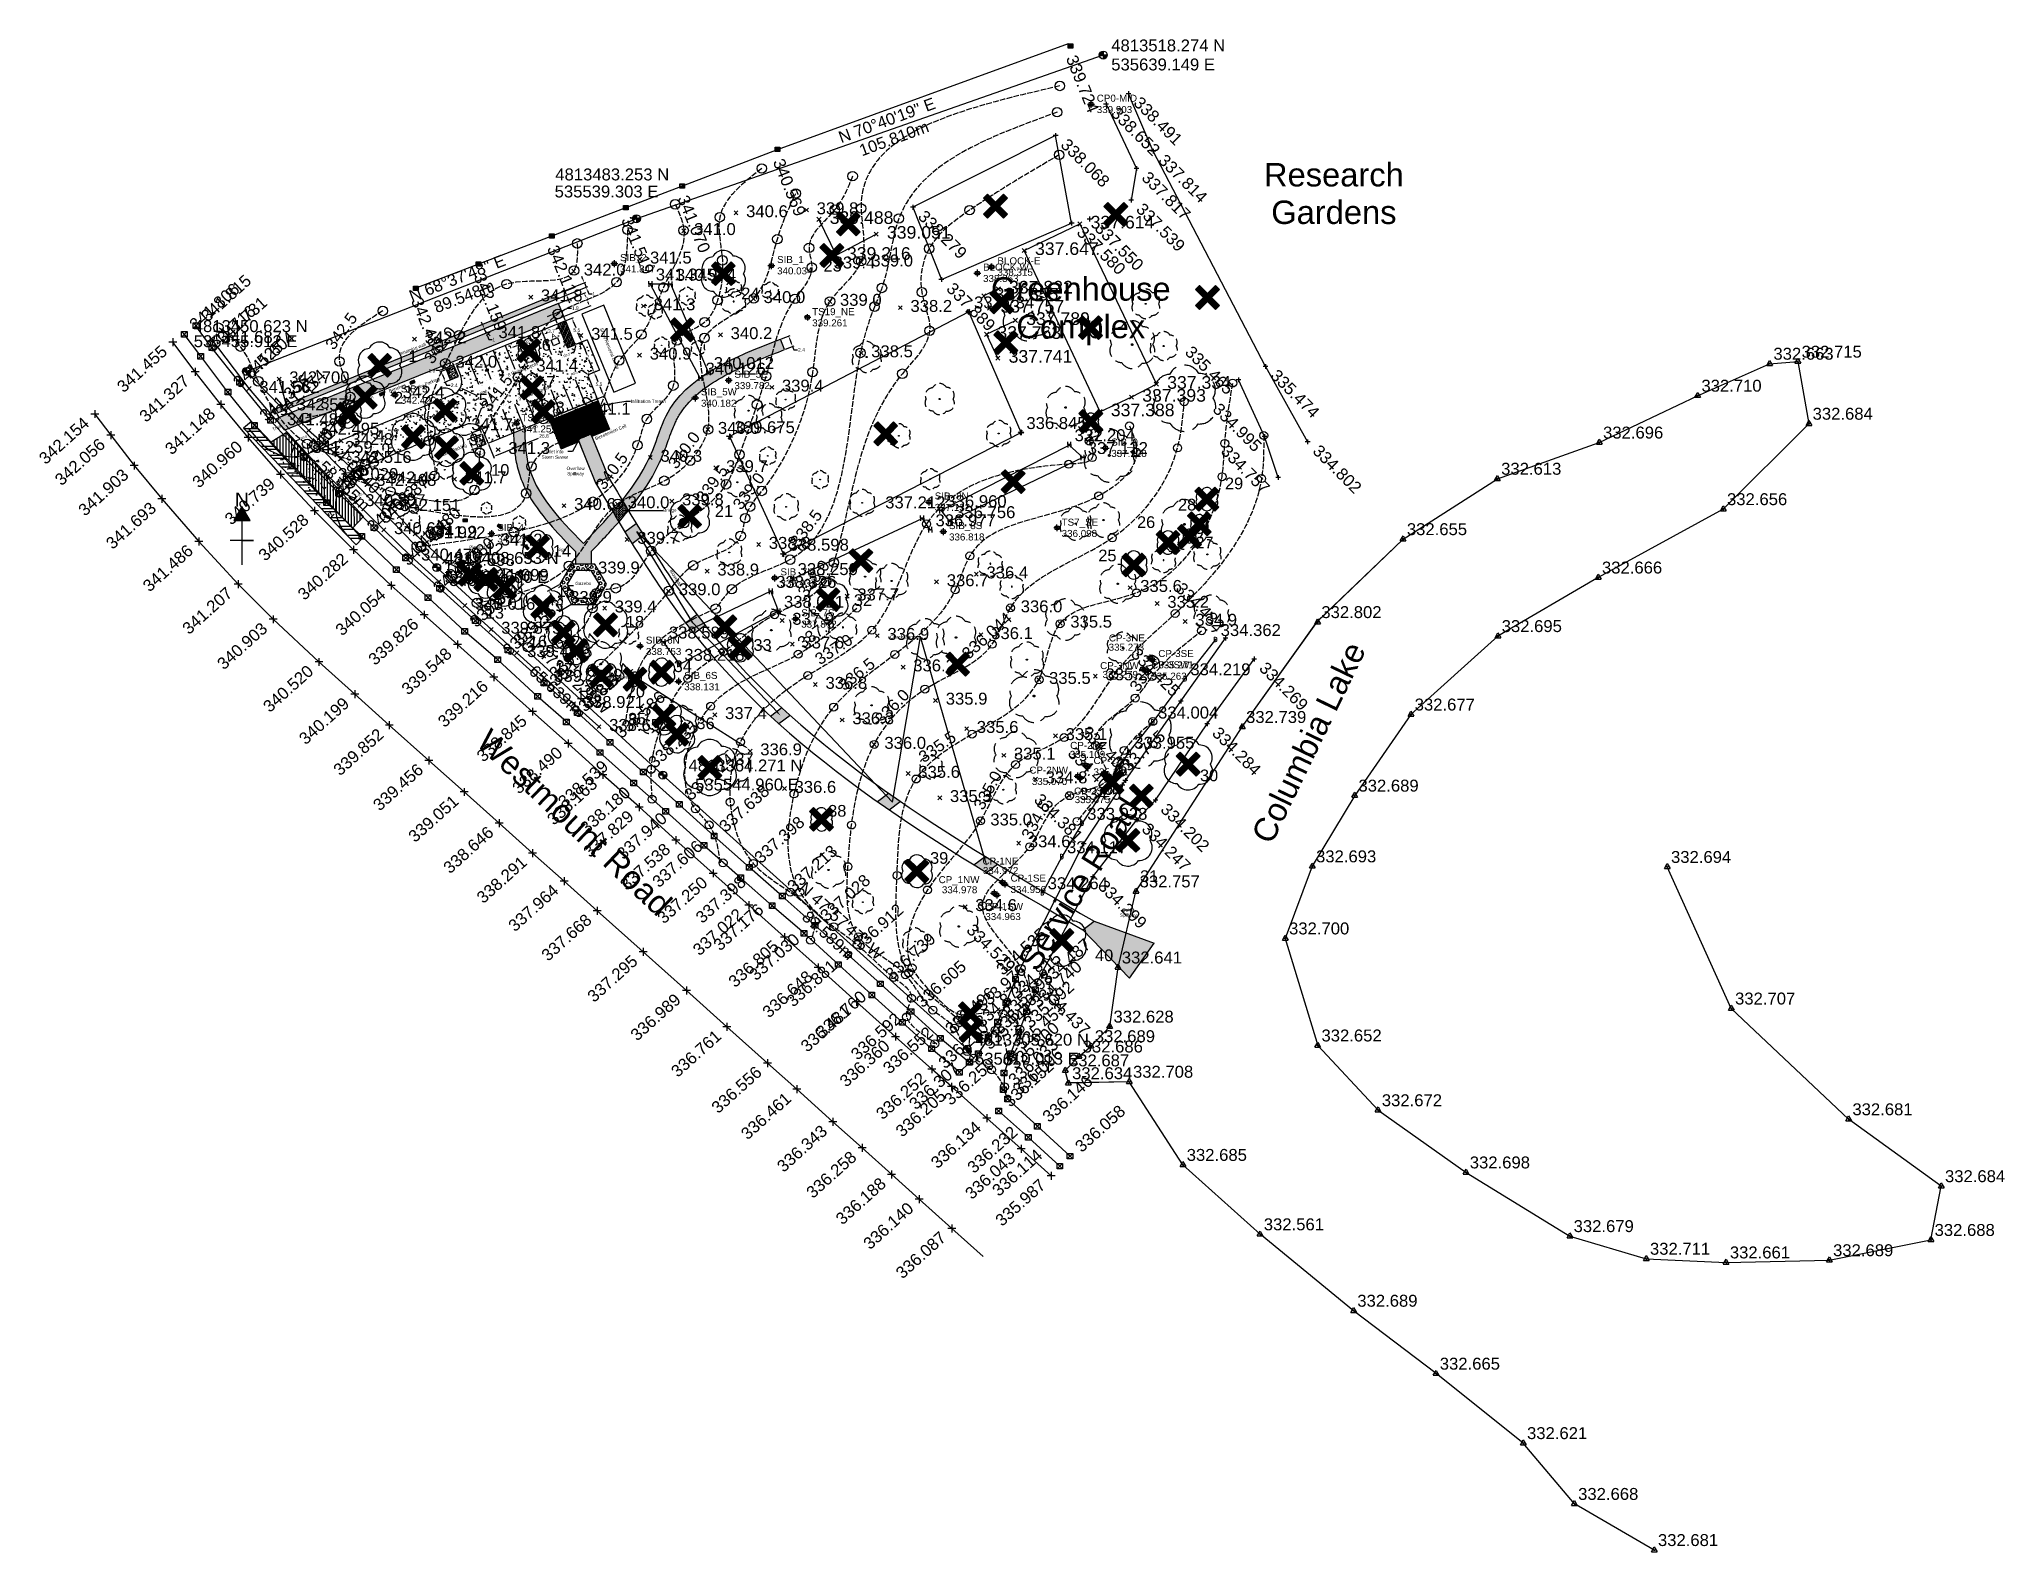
# Model space of a CAD drawing. Header units: millimetres. Extents: x 535412 to 535832, y 4813198 to 4813522.
import ezdxf
from ezdxf import colors
from ezdxf.entities.mleader import LeaderData, LeaderLine
from ezdxf.enums import TextEntityAlignment as Align
from ezdxf.math import Vec2, Vec3

# ---------------------------------------------------------------- set-up
doc = ezdxf.new("R2010")
doc.units = ezdxf.units.MM
doc.linetypes.add('ACAD_ISO02W100', pattern=[15, 12, -3])
doc.linetypes.add('DASHED', pattern=[0.75, 0.5, -0.25])
for name, color, linetype in [('2017_border_text', 1, 'Continuous'), ('2017_BOUNDS', 5, 'Continuous'), ('2017_BOUNDS_text', 250, 'Continuous'), ('2017_BUILDING', 1, 'Continuous'), ('2017_BUILDING_text', 250, 'Continuous'), ('2017_Contour_interp', 250, 'Continuous'), ('2017_Contour_lines', 250, 'ACAD_ISO02W100'), ('2017_Contour_text', 1, 'Continuous'), ('2017_CONTROL', 1, 'Continuous'), ('2017_CONTROL_text', 250, 'Continuous'), ('2017_CULVERT', 5, 'Continuous'), ('2017_CULVERT_text', 250, 'Continuous'), ('2017_CURB', 1, 'Continuous'), ('2017_CURB_text', 250, 'Continuous'), ('2017_DITCH', 102, 'Continuous'), ('2017_DITCH_text', 250, 'Continuous'), ('2017_EGRASS', 3, 'Continuous'), ('2017_EGRASS_text', 250, 'Continuous'), ('2017_EPARK', 5, 'Continuous'), ('2017_EPARK_text', 250, 'Continuous'), ('2017_EROAD', 1, 'Continuous'), ('2017_EROAD_text', 250, 'Continuous'), ('2017_EWATER', 5, 'Continuous'), ('2017_EWATER_text', 250, 'Continuous'), ('2017_FENCE', 1, 'Continuous'), ('2017_FENCE_text', 250, 'Continuous'), ('2017_GARDEN', 102, 'Continuous'), ('2017_GARDEN_text', 250, 'Continuous'), ('2017_GND', 5, 'Continuous'), ('2017_GND_text', 250, 'Continuous'), ('2017_HEDGE', 102, 'Continuous'), ('2017_HEDGE_text', 250, 'Continuous'), ('2017_HYDRO', 5, 'Continuous'), ('2017_HYDRO_text', 250, 'Continuous'), ('2017_INSTRUMENT', 5, 'Continuous'), ('2017_INSTRUMENT_text', 250, 'Continuous'), ('2017_REMOVALS', 5, 'Continuous'), ('2017_SIDEWALK', 1, 'Continuous'), ('2017_SIDEWALK_text', 250, 'Continuous'), ('2017_Tree_Legend', 7, 'Continuous'), ('Contour_interp', 250, 'Continuous'), ('Contour_lines', 250, 'ACAD_ISO02W100'), ('Contour_text', 1, 'Continuous'), ('Curb_removal', 1, 'Continuous'), ('image', 7, 'Continuous'), ('image_text', 7, 'Continuous'), ('North_Arrow(2)', 250, 'Continuous'), ('Parking_Lot', 252, 'Continuous'), ('Parking_Lot_Dim', 250, 'Continuous'), ('Parking_Lot_Features', 252, 'Continuous'), ('Parking_Lot_Stalls', 252, 'Continuous'), ('Parking_Lot_Text', 252, 'Continuous'), ('Sidewalk_Removal', 1, 'Continuous')]:
    doc.layers.add(name, color=color, linetype=linetype)
doc.layers.add('2017_REP_TREES', color=190, linetype='DASHED', lineweight=30)
doc.layers.add('2017_TREE', color=94, linetype='Continuous', lineweight=30)
doc.styles.add('ROMANS', font='romans')
doc.styles.get("Standard").update_dxf_attribs({"font": 'arial.ttf'})
doc.dimstyles.new('ISO-25', dxfattribs={"dimscale": 0.3, "dimtxt": 2.5, "dimasz": 2.5, "dimexe": 1.25, "dimexo": 0.625, "dimtad": 0, "dimtih": 1, "dimtoh": 1, "dimdsep": 46, "dimtxsty": 'Standard', "dimcen": 2.5, "dimadec": 0, "dimazin": 0, "dimtfac": 1, "dimtmove": 0, "dimatfit": 3, "dimfxl": 1, "dimarcsym": 0})
pattern_1 = [(67.2, (535507.6059, 4813435.23074), (-0.2926916, 0.1230362), [])]
pattern_2 = [(72.2, (535507.6059, 4813435.2307), (0.87351, 0.270396), [0.09525, -1.04775]), (17.2, (535507.6059, 4813435.2307), (-0.5241, 0.817888), [0.0762, -0.838203]), (122.6514, (535507.6787, 4813435.2533), (0.34941, 1.088284), [0.08095, -0.89045]), (68.384, (535507.5099, 4813435.4659), (1.33435, 0.317495), [0.142875, -1.571625]), (118.8356, (535507.6211, 4813435.4924), (0.63159, 1.59393), [0.121425, -1.33568]), (13.384, (535507.5099, 4813435.4659), (0.63159, 1.59393), [0.1143, -1.2573]), (43.2, (535507.6515, 4813435.4551), (0.895076, -0.18699), [0.09525, -1.04775]), (348.2, (535507.6515, 4813435.4551), (-0.061865, 0.96943), [0.0762, -0.8382]), (93.6514, (535507.7261, 4813435.4395), (0.83321, 0.782437), [0.08095, -0.89045]), (59.7, (535507.6059, 4813435.23074), (-0.1454435, 0.39727), [0, -0.82804, 0, -0.8509, 0, -0.841375]), (29.7, (535507.6059, 4813435.23074), (0.12007, 0.590007), [0, -0.48514, 0, -0.80899, 0, -0.320675]), (349.7, (535507.34367, 4813435.12373), (0.6385195, 0.229638), [0, -0.3175, 0, -0.9906, 0, -1.31445]), (339.7, (535507.2261, 4813435.07574), (0.637706, 0.397554), [0, -0.41275, 0, -0.65786, 0, -0.93345])]

msp = doc.modelspace()

# ---------------------------------------------------------------- texts
at = {"layer": '2017_BOUNDS', "char_height": 2.5, "attachment_point": 1}
for s, width, insert, rotation in [('\\pi8.3107;N 70°40\'19" E\\P\\pi11.494;105.810m', 37.91737, (535574.446, 4813498.883), 20.2), ('\\pi8.4532;N 68°37\'48" E\\P\\pi12.489;89.548m', 38.20247, (535482.531, 4813464.689), 21.4), ('\\pi6.3988;N 44°06\'40" W\\P\\pi10.994;58.455m', 35.20899, (535467.808, 4813442.392), 316), ('\\pi1.8279;N 47°27\'22" W\\P\\pi6.416;65.639m', 26.06703, (535515.841, 4813395.431), 317.82683), ("\\pi3.1104;N 47°57'47'' W \\P\\pi7.7506;87.589m", 28.72593, (535573.216, 4813343.752), 317.94033)]:
    msp.add_mtext_dynamic_manual_height_columns(s, width=width, gutter_width=12.5, heights=[0], dxfattribs=dict(at, insert=insert, rotation=rotation))
at = {"layer": '2017_Contour_text'}
for s, rotation, p in [('337.5', 35.50928, (535578.454, 4813393.76)), ('337.0', 33.52451, (535582.205, 4813390.13)), ('336.5', 38.48897, (535587.181, 4813384.891)), ('334.0', 55.37801, (535649.114, 4813385.441)), ('336.0', 45.77867, (535594.874, 4813378.037)), ('335.5', 34.90954, (535604.356, 4813369.281)), ('335.0', 61.53174, (535615.54, 4813360.427)), ('334.5', 60.73213, (535625.793, 4813354.033))]:
    msp.add_text(s, height=2.5, rotation=rotation, dxfattribs=at).set_placement(p, align=Align.CENTER)
at = {"layer": '2017_Tree_Legend'}
for s, p in [('23', (535581.279, 4813471.977)), ('24', (535563.683, 4813466.024)), ('6', (535520.044, 4813455.04)), ('1', (535491.507, 4813452.6)), ('7', (535521, 4813447.111)), ('3', (535472.719, 4813442.631)), ('2', (535488.46, 4813443.724)), ('5', (535506.578, 4813443.32)), ('8', (535523.006, 4813441.665)), ('4', (535484.519, 4813435.485)), ('9', (535504.566, 4813434.787)), ('22', (535637.088, 4813435.659)), ('10', (535510.2, 4813428.283)), ('29', (535667.128, 4813425.397)), ('21', (535558.035, 4813419.505)), ('28', (535657.071, 4813420.856)), ('26', (535648.311, 4813417.125)), ('12', (535508.958, 4813411.374)), ('14', (535523.386, 4813410.954)), ('27', (535660.802, 4813412.746)), ('11', (535500.072, 4813407.457)), ('25', (535640.038, 4813409.989)), ('15', (535524.245, 4813402.394)), ('32', (535587.763, 4813400.438)), ('13', (535509.053, 4813397.734)), ('18', (535539.007, 4813395.811)), ('16', (535518.249, 4813391.599)), ('33', (535566.297, 4813390.845)), ('17', (535523.84, 4813385.74)), ('34', (535549.24, 4813386.3)), ('19', (535528.39, 4813380.491)), ('20', (535539.204, 4813380.915)), ('35', (535539.457, 4813375.074)), ('36', (535554.101, 4813374.098)), ('37', (535562.429, 4813366.432)), ('30', (535661.775, 4813362.953)), ('38', (535582.268, 4813355.376)), ('39', (535604.059, 4813345.295)), ('31', (535648.967, 4813341.401)), ('40', (535639.346, 4813324.483))]:
    msp.add_text(s, height=2.5, dxfattribs=at).set_placement(p, align=Align.CENTER)
at = {"layer": 'Contour_text'}
for s, p in [('342.5', (535477.191, 4813458.492)), ('342.0', (535498.312, 4813455.486)), ('341.5', (535510.435, 4813445.242)), ('341.0', (535527.868, 4813440.606)), ('340.0', (535550.484, 4813433.027)), ('340.5', (535535.051, 4813428.568)), ('339.5', (535556.471, 4813425.849)), ('339.0', (535564.326, 4813424.279)), ('338.5', (535576.598, 4813416.353)), ('338.0', (535578.213, 4813405.564))]:
    msp.add_text(s, height=2.5, rotation=53.18726, dxfattribs=at).set_placement(p, align=Align.CENTER)
at = {"layer": 'image_text'}
for s, p in [('Research', (535688.469, 4813490.173)), ('Gardens', (535688.469, 4813482.141)), ('Greenhouse', (535634.341, 4813465.744)), ('Complex', (535634.341, 4813457.712))]:
    msp.add_text(s, height=5, dxfattribs=at).set_placement(p, align=Align.CENTER)
for s, rotation, p in [('Columbia Lake', 64.1507, (535685.301, 4813370.161)), ('Westmount Road', 316.48804, (535524.339, 4813352.326)), ('Service Road', 57.7279, (535636.087, 4813339.676))]:
    msp.add_text(s, height=5, rotation=rotation, dxfattribs=at).set_placement(p, align=Align.CENTER)
at = {"layer": 'North_Arrow(2)'}
msp.add_text('N', height=3, dxfattribs=at).set_placement((535454.957, 4813421.686), align=Align.CENTER)
at = {"layer": 'Parking_Lot_Stalls'}
msp.add_text('A', height=1, rotation=22.2, dxfattribs=at).set_placement((535521.289, 4813457.588))
msp.add_text('A', height=1, rotation=22.2, dxfattribs=at).set_placement((535521.289, 4813457.588))
at = {"layer": 'Parking_Lot_Text'}
for s, rotation, p in [('Retaining wall', 20.84164, (535491.515, 4813455.05)), ('Benches', 20.54343, (535488.304, 4813446.728)), ('Sign', 25.26288, (535482.282, 4813444.447)), ('Trail', 22.62241, (535462.491, 4813438.223)), ('Sign', 25.1579, (535517.409, 4813438.292)), ('Bioretention Cell', 23.47564, (535533.935, 4813437.292)), ('Bioswale', 301.56133, (535547.397, 4813406.298))]:
    msp.add_text(s, height=0.7, rotation=rotation, dxfattribs=at).set_placement(p, align=Align.CENTER)
for s, p in [('Overflow', (535526.31, 4813429.516)), ('Spillway', (535526.31, 4813428.391)), ('Picnic Area', (535506.02, 4813412.641)), ('Sign', (535523.321, 4813412.171)), ('Gazebo', (535527.952, 4813404.907)), ('Spillway', (535644.498, 4813333.964)), ('Outlet', (535644.498, 4813335.089))]:
    msp.add_text(s, height=0.7, dxfattribs=at).set_placement(p, align=Align.CENTER)
at = {"layer": 'Parking_Lot_Text', "char_height": 0.7}
for s, width, heights, insert, attachment_point, rotation in [('\\pi0.053501;Snow Removal Dump', 9.4806, [0], (535532.103, 4813460.069), 1, 292.2), ('8 Parking Spots', 15.35331, [0], (535511.705, 4813450.119), 1, 22.2), ('Bike Parking', 5.71816, [2.072], (535491.959, 4813447.334), 1, 22.2), ('9 Parking Spots', 14.90697, [0], (535514.369, 4813444.133), 7, 22.2), ('Bike Parking', 5.71816, [2.072], (535498.093, 4813432.301), 7, 22.2)]:
    msp.add_mtext_dynamic_manual_height_columns(s, width=width, gutter_width=1.25, heights=heights, dxfattribs=dict(at, insert=insert, attachment_point=attachment_point, rotation=rotation))

# ---------------------------------------------------------------- blocks, each defined once
blk = doc.blocks.new('2017_INSTRUMENT')
at = {"layer": '2017_INSTRUMENT'}
for p, q in [((0, 0), (-0.7, 0)), ((-0.38, -0.38), (-0.38, 0.38)), ((-0.38, 0.38), (0.38, 0.38)), ((0, 0.19), (-0.19, 0)), ((-0.19, 0), (0, -0.19)), ((0, 0), (0, 0.7)), ((0.19, 0), (0, 0.19)), ((0, -0.19), (0.19, 0)), ((0, 0), (0.7, 0)), ((0, 0), (0, -0.7)), ((0.38, 0.38), (0.38, -0.38)), ((0.38, -0.38), (-0.38, -0.38))]:
    blk.add_line(p, q, dxfattribs=at)
at = {"layer": '2017_INSTRUMENT_text'}
for tag, p in [('NAME', (1.01, 0.46)), ('ELEV', (1.01, -1.94))]:
    blk.add_attdef(tag, p, '', height=1.5, dxfattribs=at)
blk = doc.blocks.new('2017_CONTROL')
at = {"layer": '2017_CONTROL'}
for p, q in [((-0.75, 0), (0.75, 0)), ((-0.38, -0.38), (-0.38, 0.38)), ((-0.38, 0.38), (0.38, 0.38)), ((0, 0.75), (0, -0.75)), ((0.38, 0.38), (0.38, -0.38)), ((0.38, -0.38), (-0.38, -0.38))]:
    blk.add_line(p, q, dxfattribs=at)
blk.add_lwpolyline([(0, 0.2), (-0.17, -0.1), (0.17, -0.1)], close=True, dxfattribs=at)
at = {"layer": '2017_CONTROL_text'}
for tag, p in [('NAME', (1.24, 0.54)), ('ELEV', (1.24, -1.89))]:
    blk.add_attdef(tag, p, '', height=1.5, dxfattribs=at)
blk = doc.blocks.new('2017_CURB')
at = {"layer": '2017_CURB'}
for p, q in [((0.85, 0), (-0.85, 0)), ((0, 0.85), (0, -0.85))]:
    blk.add_line(p, q, dxfattribs=at)
at = {"layer": '2017_CURB_text'}
blk.add_attdef('ELEV', (-10.53, -10.95), '', height=2.55, rotation=42, dxfattribs=at)
blk = doc.blocks.new('2017_SIDEWALK')
at = {"layer": '2017_SIDEWALK'}
for p, q in [((-0.6, 0.6), (0.6, -0.6)), ((0.6, 0.6), (-0.6, -0.6)), ((-0.6, 0.6), (0.6, 0.6)), ((-0.6, -0.6), (-0.6, 0.6)), ((0.6, 0.6), (0.6, -0.6)), ((0.6, -0.6), (-0.6, -0.6))]:
    blk.add_line(p, q, dxfattribs=at)
at = {"layer": '2017_SIDEWALK_text'}
blk.add_attdef('ELEV', (2.49, 0.66), '', height=2.55, rotation=42, dxfattribs=at)
blk = doc.blocks.new('2017_EGRASS')
at = {"layer": '2017_EGRASS'}
for p, q in [((-0.42, 0.42), (0.42, -0.42)), ((0.42, 0.42), (-0.42, -0.42))]:
    blk.add_line(p, q, dxfattribs=at)
at = {"layer": '2017_EGRASS_text'}
blk.add_attdef('ELEV', (2.17, -0.91), '', height=2.55, dxfattribs=at)
blk = doc.blocks.new('2017_EWATER')
at = {"layer": '2017_EWATER'}
for p, q in [((-0.62, -0.29), (-0.01, 0.77)), ((-0.01, 0.06), (-0.22, 0.07)), ((-0.01, 0.77), (0.6, -0.29)), ((-0.01, 0.06), (-0.01, 0.27)), ((-0.01, 0.06), (-0.01, -0.14)), ((-0.01, 0.06), (0.19, 0.06)), ((-0.62, -0.29), (0.6, -0.29))]:
    blk.add_line(p, q, dxfattribs=at)
at = {"layer": '2017_EWATER_text'}
blk.add_attdef('ELEV', (0.79, 0.92), '', height=2.55, dxfattribs=at)
blk = doc.blocks.new('2017_BUILDING')
at = {"layer": '2017_BUILDING'}
for p, q in [((-0.45, 0.45), (0.45, -0.45)), ((0.45, 0.45), (-0.45, -0.45))]:
    blk.add_line(p, q, dxfattribs=at)
at = {"layer": '2017_BUILDING_text'}
blk.add_attdef('ELEV', (2.3, -0.97), '', height=2.7, dxfattribs=at)
blk = doc.blocks.new('2017_HEDGE')
at = {"layer": '2017_HEDGE'}
for p, q in [((-0.34, 0), (-0.34, 0.59)), ((0.34, 0), (-0.34, 0)), ((-0.34, 0), (-0.34, -0.6)), ((0, 0), (-0.09, 0)), ((0, 0), (0, 0.09)), ((0, 0), (0, -0.09)), ((0, 0), (0, 0)), ((0, 0), (0.09, 0)), ((0.34, 0), (0.34, 0.59)), ((0.34, 0), (0.34, -0.6))]:
    blk.add_line(p, q, dxfattribs=at)
at = {"layer": '2017_HEDGE_text'}
blk.add_attdef('ELEV', (1.13, 0.74), '', height=2.55, dxfattribs=at)
blk = doc.blocks.new('2017_CULVERT')
at = {"layer": '2017_CULVERT'}
for p, q in [((0.51, 0), (-0.51, 0)), ((0, 0.51), (0, -0.51))]:
    blk.add_line(p, q, dxfattribs=at)
blk.add_circle((0, 0), 0.51, dxfattribs=at)
at = {"layer": '2017_CULVERT_text'}
blk.add_attdef('ELEV', (2.59, 0.83), '', height=2.55, rotation=42, dxfattribs=at)
blk = doc.blocks.new('2017_HYDRO')
at = {"layer": '2017_HYDRO'}
for p, q in [((-0.29, 0.42), (-0.29, -0.42)), ((0.29, 0), (-0.29, 0)), ((0, 0), (0, 0.09)), ((0, 0), (0, -0.08)), ((0.29, 0.42), (0.29, -0.42))]:
    blk.add_line(p, q, dxfattribs=at)
blk.add_circle((0, 0), 0.51, dxfattribs=at)
at = {"layer": '2017_HYDRO_text'}
blk.add_attdef('ELEV', (2.59, 0.83), '', height=2.55, rotation=42, dxfattribs=at)
blk = doc.blocks.new('2017_DITCH')
at = {"layer": '2017_DITCH'}
for q in [(-0.09, 0), (0, 0.08), (0, -0.09), (0.08, 0)]:
    blk.add_line((0, 0), q, dxfattribs=at)
at = {"layer": '2017_DITCH', "style": 'ROMANS'}
blk.add_text('D', height=1.02, dxfattribs=at).set_placement((0, 0), align=Align.MIDDLE_CENTER)
at = {"layer": '2017_DITCH_text'}
blk.add_attdef('ELEV', (1.13, 0.74), '', height=2.55, dxfattribs=at)
blk = doc.blocks.new('2017_EROAD')
at = {"layer": '2017_EROAD'}
for p, q in [((0.51, 0), (-0.51, 0)), ((0, 0.51), (0, -0.51))]:
    blk.add_line(p, q, dxfattribs=at)
at = {"layer": '2017_EROAD_text'}
blk.add_attdef('ELEV', (0.89, -2.18), '', height=2.55, rotation=315, dxfattribs=at)
blk = doc.blocks.new('2017_GND')
at = {"layer": '2017_GND'}
for p, q in [((-0.42, 0.42), (0.42, -0.42)), ((0.42, 0.42), (-0.42, -0.42))]:
    blk.add_line(p, q, dxfattribs=at)
at = {"layer": '2017_GND_text'}
blk.add_attdef('ELEV', (2.17, -0.91), '', height=2.55, dxfattribs=at)
blk = doc.blocks.new('2017_GARDEN')
at = {"layer": '2017_GARDEN'}
for p, q in [((-0.59, 0), (-0.45, 0.15)), ((-0.45, 0.15), (0, 0)), ((0, 0.59), (0, -0.6)), ((0, 0.59), (0.15, 0.45)), ((0.15, 0.45), (0, 0)), ((0.59, 0), (-0.59, 0)), ((-0.15, -0.45), (0, 0)), ((0, -0.6), (-0.15, -0.45)), ((0.45, -0.15), (0, 0)), ((0.59, 0), (0.45, -0.15))]:
    blk.add_line(p, q, dxfattribs=at)
at = {"layer": '2017_GARDEN_text'}
blk.add_attdef('ELEV', (1.13, 0.74), '', height=2.55, dxfattribs=at)
blk = doc.blocks.new('2017_EPARK')
at = {"layer": '2017_EPARK'}
for p, q in [((0.51, 0), (-0.51, 0)), ((0, 0.51), (0, -0.51))]:
    blk.add_line(p, q, dxfattribs=at)
at = {"layer": '2017_EPARK_text'}
blk.add_attdef('ELEV', (0.89, -2.18), '', height=2.55, rotation=315, dxfattribs=at)
blk = doc.blocks.new('2017_FENCE')
at = {"layer": '2017_FENCE'}
for p, q in [((0.49, 0.23), (-0.52, 0.23)), ((-0.52, 0), (0.49, 0)), ((0.49, -0.23), (-0.52, -0.23))]:
    blk.add_line(p, q, dxfattribs=at)
blk.add_lwpolyline([(-0.52, 0.46), (0.49, 0.46), (0.49, -0.46), (-0.52, -0.46)], close=True, dxfattribs=at)
at = {"layer": '2017_FENCE_text'}
blk.add_attdef('ELEV', (-1.06, -2.62), '', height=2.55, rotation=292, dxfattribs=at)
blk = doc.blocks.new('2017_BOUNDS')
at = {"layer": '2017_BOUNDS'}
h = blk.add_hatch(color=256, dxfattribs=at)
h.dxf.hatch_style = 1
h.paths.add_polyline_path([(0, 0.85, 0.414214), (-0.85, 0), (0, 0)])
h.paths.add_polyline_path([(0.85, 0), (0, 0), (0, -0.85, 0.414214)])
for p, q in [((0.85, 0), (-0.85, 0)), ((0, 0.85), (0, -0.85))]:
    blk.add_line(p, q, dxfattribs=at)
blk.add_circle((0, 0), 0.85, dxfattribs=at)
at = {"layer": '2017_BOUNDS_text'}
for tag, p in [('NORTHING', (1.71, 0.78)), ('EASTING', (1.71, -3.29))]:
    blk.add_attdef(tag, p, '', height=2.55, dxfattribs=at)
blk = doc.blocks.new('*D24')
at = {"layer": 'Defpoints', "color": 0, "transparency": 16777216}
for p in [(535519.04, 4813459.34), (535522.47, 4813460.74), (535522.81, 4813459.9)]:
    blk.add_point(p, dxfattribs=at)
at = {"layer": 'Parking_Lot_Dim', "color": 0, "lineweight": -2, "transparency": 16777216}
for p, q in [((535522.12, 4813459.61), (535522, 4813459.57)), ((535522.54, 4813460.56), (535522.95, 4813459.55)), ((535519.12, 4813459.17), (535519.53, 4813458.15)), ((535520.08, 4813458.78), (535520.26, 4813458.86))]:
    blk.add_line(p, q, dxfattribs=at)
at = {"layer": 'Parking_Lot_Dim', "color": 0, "transparency": 16777216}
for points in [[(535522.07, 4813459.73), (535522.17, 4813459.5), (535522.81, 4813459.9)], [(535520.03, 4813458.9), (535520.13, 4813458.67), (535519.39, 4813458.5)]]:
    blk.add_solid(points, dxfattribs=at)
at = {"layer": 'Parking_Lot_Dim', "color": 0, "transparency": 16777216, "insert": (535521.13, 4813459.21), "char_height": 0.75, "attachment_point": 5}
blk.add_mtext('3.7', dxfattribs=at)
blk = doc.blocks.new('*D25')
at = {"layer": 'Defpoints', "color": 0, "transparency": 16777216}
for p in [(535523.26, 4813463.56), (535522.47, 4813460.74), (535524.14, 4813461.42)]:
    blk.add_point(p, dxfattribs=at)
at = {"layer": 'Parking_Lot_Dim', "color": 0, "lineweight": -2, "transparency": 16777216}
for p, q in [((535521.6, 4813462.88), (535523.26, 4813463.56)), ((535524.07, 4813461.59), (535523.12, 4813463.91)), ((535523.96, 4813463.84), (535524.65, 4813464.13)), ((535524.65, 4813464.13), (535525.4, 4813464.13)), ((535520.9, 4813462.6), (535520.21, 4813462.31)), ((535522.4, 4813460.91), (535521.45, 4813463.23))]:
    blk.add_line(p, q, dxfattribs=at)
at = {"layer": 'Parking_Lot_Dim', "color": 0, "transparency": 16777216}
for points in [[(535523.91, 4813463.96), (535524, 4813463.73), (535523.26, 4813463.56)], [(535520.85, 4813462.71), (535520.95, 4813462.48), (535521.6, 4813462.88)]]:
    blk.add_solid(points, dxfattribs=at)
at = {"layer": 'Parking_Lot_Dim', "color": 0, "transparency": 16777216, "insert": (535526.24, 4813464.13), "char_height": 0.75, "attachment_point": 5}
blk.add_mtext('1.8', dxfattribs=at)
blk = doc.blocks.new('*D23')
at = {"layer": 'Defpoints', "color": 0, "transparency": 16777216}
for p in [(535530.26, 4813450.42), (535530.94, 4813444.75), (535532.34, 4813445.32)]:
    blk.add_point(p, dxfattribs=at)
at = {"layer": 'Parking_Lot_Dim', "color": 0, "lineweight": -2, "transparency": 16777216}
for p, q in [((535530.43, 4813450.49), (535530.61, 4813450.56)), ((535530.54, 4813449.72), (535531.07, 4813448.44)), ((535532.05, 4813446.02), (535531.53, 4813447.3)), ((535531.11, 4813444.82), (535532.68, 4813445.46))]:
    blk.add_line(p, q, dxfattribs=at)
at = {"layer": 'Parking_Lot_Dim', "color": 0, "transparency": 16777216}
for points in [[(535530.66, 4813449.77), (535530.43, 4813449.67), (535530.26, 4813450.42)], [(535532.17, 4813446.06), (535531.94, 4813445.97), (535532.34, 4813445.32)]]:
    blk.add_solid(points, dxfattribs=at)
at = {"layer": 'Parking_Lot_Dim', "color": 0, "transparency": 16777216, "insert": (535531.3, 4813447.87), "char_height": 0.75, "attachment_point": 5}
blk.add_mtext('5.5', dxfattribs=at)
blk = doc.blocks.new('*D26')
at = {"layer": 'Defpoints', "color": 0, "transparency": 16777216}
for p in [(535513.86, 4813457.22), (535514.24, 4813456.3), (535516.45, 4813458.28)]:
    blk.add_point(p, dxfattribs=at)
at = {"layer": 'Parking_Lot_Dim', "color": 0, "lineweight": -2, "transparency": 16777216}
for p, q in [((535513.54, 4813456.01), (535512.85, 4813455.73)), ((535513.93, 4813457.05), (535514.38, 4813455.95)), ((535514.24, 4813456.3), (535514.67, 4813456.47)), ((535516.83, 4813457.35), (535516.42, 4813457.19)), ((535516.52, 4813458.11), (535516.97, 4813457.01)), ((535517.52, 4813457.64), (535518.22, 4813457.92))]:
    blk.add_line(p, q, dxfattribs=at)
at = {"layer": 'Parking_Lot_Dim', "color": 0, "transparency": 16777216}
for points in [[(535513.5, 4813456.13), (535513.59, 4813455.9), (535514.24, 4813456.3)], [(535517.48, 4813457.75), (535517.57, 4813457.52), (535516.83, 4813457.35)]]:
    blk.add_solid(points, dxfattribs=at)
at = {"layer": 'Parking_Lot_Dim', "color": 0, "transparency": 16777216, "insert": (535515.55, 4813456.83), "char_height": 0.75, "attachment_point": 5}
blk.add_mtext('2.8', dxfattribs=at)
blk = doc.blocks.new('*D27')
at = {"layer": 'Defpoints', "color": 0, "transparency": 16777216}
for p in [(535504.22, 4813437.44), (535504.57, 4813436.58), (535506.24, 4813437.26)]:
    blk.add_point(p, dxfattribs=at)
at = {"layer": 'Parking_Lot_Dim', "color": 0, "lineweight": -2, "transparency": 16777216}
for p, q in [((535506.17, 4813437.44), (535505.74, 4813438.47)), ((535506.58, 4813438.4), (535507.27, 4813438.69)), ((535502.83, 4813436.87), (535502.08, 4813436.87)), ((535503.53, 4813437.16), (535502.83, 4813436.87)), ((535504.5, 4813436.76), (535504.08, 4813437.79)), ((535505.89, 4813438.12), (535504.22, 4813437.44))]:
    blk.add_line(p, q, dxfattribs=at)
at = {"layer": 'Parking_Lot_Dim', "color": 0, "transparency": 16777216}
for points in [[(535506.53, 4813438.52), (535506.63, 4813438.29), (535505.89, 4813438.12)], [(535503.48, 4813437.27), (535503.57, 4813437.04), (535504.22, 4813437.44)]]:
    blk.add_solid(points, dxfattribs=at)
at = {"layer": 'Parking_Lot_Dim', "color": 0, "transparency": 16777216, "insert": (535501.25, 4813436.87), "char_height": 0.75, "attachment_point": 5}
blk.add_mtext('1.8', dxfattribs=at)
blk = doc.blocks.new('*D28')
at = {"layer": 'Defpoints', "color": 0, "transparency": 16777216}
for p in [(535504.57, 4813436.58), (535505.48, 4813434.36), (535504.34, 4813433.9)]:
    blk.add_point(p, dxfattribs=at)
at = {"layer": 'Parking_Lot_Dim', "color": 0, "lineweight": -2, "transparency": 16777216}
for p, q in [((535504.4, 4813436.51), (535503.09, 4813435.98)), ((535503.72, 4813435.43), (535504.06, 4813434.59)), ((535505.3, 4813434.29), (535504, 4813433.76)), ((535504.34, 4813433.9), (535504.63, 4813433.21)), ((535504.63, 4813433.21), (535505.38, 4813433.21))]:
    blk.add_line(p, q, dxfattribs=at)
at = {"layer": 'Parking_Lot_Dim', "color": 0, "transparency": 16777216}
for points in [[(535503.84, 4813435.47), (535503.6, 4813435.38), (535503.44, 4813436.12)], [(535504.18, 4813434.64), (535503.94, 4813434.55), (535504.34, 4813433.9)]]:
    blk.add_solid(points, dxfattribs=at)
at = {"layer": 'Parking_Lot_Dim', "color": 0, "transparency": 16777216, "insert": (535506.25, 4813433.21), "char_height": 0.75, "attachment_point": 5}
blk.add_mtext('2.4', dxfattribs=at)
blk = doc.blocks.new('*D29')
at = {"layer": 'Defpoints', "color": 0, "transparency": 16777216}
for p in [(535498.68, 4813451.03), (535498.45, 4813448.34), (535499.58, 4813448.81)]:
    blk.add_point(p, dxfattribs=at)
at = {"layer": 'Parking_Lot_Dim', "color": 0, "lineweight": -2, "transparency": 16777216}
for p, q in [((535498.5, 4813450.96), (535497.2, 4813450.42)), ((535497.83, 4813449.87), (535498.17, 4813449.04)), ((535499.41, 4813448.73), (535498.1, 4813448.2)), ((535498.45, 4813448.34), (535498.73, 4813447.65)), ((535498.73, 4813447.65), (535499.48, 4813447.65))]:
    blk.add_line(p, q, dxfattribs=at)
at = {"layer": 'Parking_Lot_Dim', "color": 0, "transparency": 16777216}
for points in [[(535497.94, 4813449.92), (535497.71, 4813449.82), (535497.54, 4813450.57)], [(535498.28, 4813449.08), (535498.05, 4813448.99), (535498.45, 4813448.34)]]:
    blk.add_solid(points, dxfattribs=at)
at = {"layer": 'Parking_Lot_Dim', "color": 0, "transparency": 16777216, "insert": (535500.36, 4813447.65), "char_height": 0.75, "attachment_point": 5}
blk.add_mtext('2.4', dxfattribs=at)
blk = doc.blocks.new('*D30')
at = {"layer": 'Defpoints', "color": 0, "transparency": 16777216}
for p in [(535500.22, 4813452.01), (535499.58, 4813448.81), (535501.25, 4813449.49)]:
    blk.add_point(p, dxfattribs=at)
at = {"layer": 'Parking_Lot_Dim', "color": 0, "lineweight": -2, "transparency": 16777216}
for p, q in [((535497.86, 4813451.05), (535497.16, 4813450.77)), ((535499.51, 4813448.98), (535498.41, 4813451.68)), ((535500.22, 4813452.01), (535498.55, 4813451.33)), ((535501.18, 4813449.66), (535500.08, 4813452.36)), ((535500.91, 4813452.3), (535501.61, 4813452.58)), ((535497.16, 4813450.77), (535496.41, 4813450.77))]:
    blk.add_line(p, q, dxfattribs=at)
at = {"layer": 'Parking_Lot_Dim', "color": 0, "transparency": 16777216}
for points in [[(535497.81, 4813451.17), (535497.9, 4813450.93), (535498.55, 4813451.33)], [(535500.86, 4813452.41), (535500.96, 4813452.18), (535500.22, 4813452.01)]]:
    blk.add_solid(points, dxfattribs=at)
at = {"layer": 'Parking_Lot_Dim', "color": 0, "transparency": 16777216, "insert": (535495.58, 4813450.77), "char_height": 0.75, "attachment_point": 5}
blk.add_mtext('1.8', dxfattribs=at)
blk = doc.blocks.new('*D31')
at = {"layer": 'Defpoints', "color": 0, "transparency": 16777216}
for p in [(535532.45, 4813445.37), (535533.61, 4813442.54), (535507.61, 4813435.23)]:
    blk.add_point(p, dxfattribs=at)
at = {"layer": 'Parking_Lot_Dim', "color": 0, "lineweight": -2, "transparency": 16777216}
for p, q in [((535532.52, 4813445.2), (535533.75, 4813442.19)), ((535532.91, 4813442.25), (535520.71, 4813437.28)), ((535507.68, 4813435.06), (535508.9, 4813432.05)), ((535509.46, 4813432.68), (535518.37, 4813436.32))]:
    blk.add_line(p, q, dxfattribs=at)
at = {"layer": 'Parking_Lot_Dim', "color": 0, "transparency": 16777216}
for points in [[(535532.87, 4813442.37), (535532.96, 4813442.14), (535533.61, 4813442.54)], [(535509.41, 4813432.8), (535509.5, 4813432.57), (535508.76, 4813432.4)]]:
    blk.add_solid(points, dxfattribs=at)
at = {"layer": 'Parking_Lot_Dim', "color": 0, "transparency": 16777216, "insert": (535519.54, 4813436.8), "char_height": 0.75, "width": 2.5406, "attachment_point": 5}
blk.add_mtext('26.8', dxfattribs=at)
blk = doc.blocks.new('*D32')
at = {"layer": 'Defpoints', "color": 0, "transparency": 16777216}
for p in [(535527.61, 4813456.9), (535528.81, 4813457.38), (535531.45, 4813450.9)]:
    blk.add_point(p, dxfattribs=at)
at = {"layer": 'Parking_Lot_Dim', "color": 0, "lineweight": -2, "transparency": 16777216}
for p, q in [((535528.63, 4813457.31), (535527.27, 4813456.75)), ((535527.9, 4813456.2), (535528.71, 4813454.22)), ((535529.97, 4813451.11), (535529.17, 4813453.09)), ((535531.28, 4813450.83), (535529.91, 4813450.27))]:
    blk.add_line(p, q, dxfattribs=at)
at = {"layer": 'Parking_Lot_Dim', "color": 0, "transparency": 16777216}
for points in [[(535528.01, 4813456.25), (535527.78, 4813456.15), (535527.61, 4813456.9)], [(535530.09, 4813451.16), (535529.86, 4813451.06), (535530.26, 4813450.42)]]:
    blk.add_solid(points, dxfattribs=at)
at = {"layer": 'Parking_Lot_Dim', "color": 0, "transparency": 16777216, "insert": (535528.94, 4813453.66), "char_height": 0.75, "attachment_point": 5}
blk.add_mtext('7', dxfattribs=at)
blk = doc.blocks.new('*D33')
at = {"layer": 'Defpoints', "color": 0, "transparency": 16777216}
for p in [(535524.14, 4813461.42), (535525.54, 4813461.99), (535526.97, 4813456.63)]:
    blk.add_point(p, dxfattribs=at)
at = {"layer": 'Parking_Lot_Dim', "color": 0, "lineweight": -2, "transparency": 16777216}
for p, q in [((535524.31, 4813461.49), (535525.88, 4813462.13)), ((535525.82, 4813461.29), (535526.34, 4813460.01)), ((535527.33, 4813457.59), (535526.81, 4813458.87)), ((535527.14, 4813456.7), (535527.96, 4813457.04))]:
    blk.add_line(p, q, dxfattribs=at)
at = {"layer": 'Parking_Lot_Dim', "color": 0, "transparency": 16777216}
for points in [[(535525.93, 4813461.34), (535525.7, 4813461.25), (535525.54, 4813461.99)], [(535527.45, 4813457.64), (535527.21, 4813457.54), (535527.61, 4813456.9)]]:
    blk.add_solid(points, dxfattribs=at)
at = {"layer": 'Parking_Lot_Dim', "color": 0, "transparency": 16777216, "insert": (535526.57, 4813459.44), "char_height": 0.75, "attachment_point": 5}
blk.add_mtext('5.5', dxfattribs=at)
blk = doc.blocks.new('2017_TREE')
at = {"layer": '2017_TREE'}
blk.add_circle((0, 0), 0.0167, dxfattribs=at)
for centre, start, end in [((-0.208, 0.111), 93.8204, 206.0272), ((0, 0.25), 30, 153.8204), ((0.217, 0.125), 330, 90), ((-0.217, -0.125), 149.6945, 270), ((0.225, -0.139), 266.0497, 33.8204), ((0, -0.25), 210, 326.3433)]:
    blk.add_arc(centre, 0.25, start, end, dxfattribs=at)
blk = doc.blocks.new('2017_REMOVALS')
at = {"layer": '2017_REMOVALS'}
h = blk.add_hatch(dxfattribs=at)
h.set_pattern_fill('ANSI31', color=256)
h.set_pattern_definition([(45, (0, 0), (-0.0883883, 0.0883883), [])])
h.paths.add_polyline_path([(0, 0.85), (-1.7, 2.55), (-2.55, 1.7), (-0.85, 0), (-2.55, -1.7), (-1.7, -2.55), (0, -0.85), (1.7, -2.55), (2.55, -1.7), (0.85, 0), (2.55, 1.7), (1.7, 2.55)])
for p, q in [((-2.55, 1.7), (-1.7, 2.55)), ((-2.55, 1.7), (-0.85, 0)), ((-2.55, -1.7), (-0.85, 0)), ((-1.7, 2.55), (0, 0.85)), ((0, 0.85), (1.7, 2.55)), ((0.85, 0), (2.55, 1.7)), ((1.7, 2.55), (2.55, 1.7)), ((-2.55, -1.7), (-1.7, -2.55)), ((-1.7, -2.55), (0, -0.85)), ((0, -0.85), (1.7, -2.55)), ((0.85, 0), (2.55, -1.7)), ((1.7, -2.55), (2.55, -1.7))]:
    blk.add_line(p, q, dxfattribs=at)
blk = doc.blocks.new('*D37')
at = {"layer": 'Defpoints', "color": 0, "transparency": 16777216}
for p in [(535522.63, 4813465.12), (535529.28, 4813464.6), (535523.76, 4813462.34)]:
    blk.add_point(p, dxfattribs=at)
at = {"layer": 'Parking_Lot_Dim', "color": 0, "lineweight": -2, "transparency": 16777216}
for p, q in [((535522.8, 4813465.19), (535528.49, 4813467.52)), ((535523.93, 4813462.41), (535529.63, 4813464.74)), ((535528.43, 4813466.68), (535528.46, 4813466.61)), ((535529, 4813465.29), (535528.92, 4813465.47))]:
    blk.add_line(p, q, dxfattribs=at)
at = {"layer": 'Parking_Lot_Dim', "color": 0, "transparency": 16777216}
for points in [[(535528.55, 4813466.73), (535528.31, 4813466.63), (535528.15, 4813467.37)], [(535529.11, 4813465.34), (535528.88, 4813465.24), (535529.28, 4813464.6)]]:
    blk.add_solid(points, dxfattribs=at)
at = {"layer": 'Parking_Lot_Dim', "color": 0, "transparency": 16777216, "insert": (535528.69, 4813466.04), "char_height": 0.75, "attachment_point": 5}
blk.add_mtext('3', dxfattribs=at)
blk = doc.blocks.new('*D38')
at = {"layer": 'Defpoints', "color": 0, "transparency": 16777216}
for p in [(535528.55, 4813468.62), (535521.87, 4813466.97), (535522.25, 4813466.05)]:
    blk.add_point(p, dxfattribs=at)
at = {"layer": 'Parking_Lot_Dim', "color": 0, "lineweight": -2, "transparency": 16777216}
for p, q in [((535522.04, 4813467.04), (535528.52, 4813469.69)), ((535522.42, 4813466.12), (535528.9, 4813468.76)), ((535527.89, 4813470.24), (535527.61, 4813470.94)), ((535528.18, 4813469.55), (535528.55, 4813468.62)), ((535528.84, 4813467.93), (535529.12, 4813467.23)), ((535529.12, 4813467.23), (535529.87, 4813467.23))]:
    blk.add_line(p, q, dxfattribs=at)
at = {"layer": 'Parking_Lot_Dim', "color": 0, "transparency": 16777216}
for points in [[(535528.01, 4813470.29), (535527.78, 4813470.19), (535528.18, 4813469.55)], [(535528.95, 4813467.97), (535528.72, 4813467.88), (535528.55, 4813468.62)]]:
    blk.add_solid(points, dxfattribs=at)
at = {"layer": 'Parking_Lot_Dim', "color": 0, "transparency": 16777216, "insert": (535530.2, 4813467.23), "char_height": 0.75, "attachment_point": 5}
blk.add_mtext('1', dxfattribs=at)
blk = doc.blocks.new('*D39')
at = {"layer": 'Defpoints', "color": 0, "transparency": 16777216}
for p in [(535522.25, 4813466.05), (535522.63, 4813465.12), (535507.16, 4813458.81)]:
    blk.add_point(p, dxfattribs=at)
at = {"layer": 'Parking_Lot_Dim', "color": 0, "lineweight": -2, "transparency": 16777216}
for p, q in [((535522.07, 4813465.98), (535506.44, 4813459.6)), ((535522.45, 4813465.05), (535506.82, 4813458.67)), ((535506.5, 4813460.43), (535506.22, 4813461.13)), ((535506.79, 4813459.74), (535507.16, 4813458.81)), ((535507.45, 4813458.12), (535507.73, 4813457.42)), ((535507.73, 4813457.42), (535508.48, 4813457.42))]:
    blk.add_line(p, q, dxfattribs=at)
at = {"layer": 'Parking_Lot_Dim', "color": 0, "transparency": 16777216}
for points in [[(535506.62, 4813460.48), (535506.39, 4813460.38), (535506.79, 4813459.74)], [(535507.56, 4813458.16), (535507.33, 4813458.07), (535507.16, 4813458.81)]]:
    blk.add_solid(points, dxfattribs=at)
at = {"layer": 'Parking_Lot_Dim', "color": 0, "transparency": 16777216, "insert": (535508.81, 4813457.42), "char_height": 0.75, "attachment_point": 5}
blk.add_mtext('1', dxfattribs=at)
blk = doc.blocks.new('*D41')
at = {"layer": 'Defpoints', "color": 0, "transparency": 16777216}
for p in [(535570.14, 4813457.51), (535571.01, 4813455.27), (535572.71, 4813455.93)]:
    blk.add_point(p, dxfattribs=at)
at = {"layer": 'Parking_Lot_Dim', "color": 0, "lineweight": -2, "transparency": 16777216}
for p, q in [((535570.31, 4813457.57), (535572.19, 4813458.31)), ((535571.18, 4813455.34), (535573.06, 4813456.07)), ((535572.12, 4813457.47), (535572.44, 4813456.63)), ((535572.71, 4813455.93), (535572.99, 4813455.23)), ((535572.99, 4813455.23), (535573.74, 4813455.23))]:
    blk.add_line(p, q, dxfattribs=at)
at = {"layer": 'Parking_Lot_Dim', "color": 0, "transparency": 16777216}
for points in [[(535572.23, 4813457.52), (535572, 4813457.43), (535571.84, 4813458.17)], [(535572.56, 4813456.68), (535572.33, 4813456.59), (535572.71, 4813455.93)]]:
    blk.add_solid(points, dxfattribs=at)
at = {"layer": 'Parking_Lot_Dim', "color": 0, "transparency": 16777216, "insert": (535574.61, 4813455.23), "char_height": 0.75, "attachment_point": 5}
blk.add_mtext('2.4', dxfattribs=at)
blk = doc.blocks.new('*D42')
at = {"layer": 'Defpoints', "color": 0, "transparency": 16777216}
for p in [(535522.95, 4813405.09), (535525.45, 4813400.76), (535523.08, 4813399.39)]:
    blk.add_point(p, dxfattribs=at)
at = {"layer": 'Parking_Lot_Dim', "color": 0, "lineweight": -2, "transparency": 16777216}
for p, q in [((535522.79, 4813404.99), (535520.26, 4813403.53)), ((535520.96, 4813403.07), (535521.5, 4813402.12)), ((535522.71, 4813400.04), (535522.16, 4813400.98)), ((535525.29, 4813400.66), (535522.76, 4813399.2))]:
    blk.add_line(p, q, dxfattribs=at)
at = {"layer": 'Parking_Lot_Dim', "color": 0, "transparency": 16777216}
for points in [[(535521.06, 4813403.13), (535520.85, 4813403), (535520.58, 4813403.72)], [(535522.81, 4813400.1), (535522.6, 4813399.97), (535523.08, 4813399.39)]]:
    blk.add_solid(points, dxfattribs=at)
at = {"layer": 'Parking_Lot_Dim', "color": 0, "transparency": 16777216, "insert": (535521.83, 4813401.55), "char_height": 0.75, "attachment_point": 5}
blk.add_mtext('5', dxfattribs=at)
blk = doc.blocks.new('2017_REP_TREES')
at = {"layer": '2017_REP_TREES', "ltscale": 0.52}
blk.add_circle((0, 0), 0.0167, dxfattribs=at)
for centre, start, end in [((-0.208, 0.111), 93.8204, 206.0272), ((0, 0.25), 30, 153.8204), ((0.217, 0.125), 330, 90), ((-0.217, -0.125), 149.6945, 270), ((0.225, -0.139), 266.0497, 33.8204), ((0, -0.25), 210, 326.3433)]:
    blk.add_arc(centre, 0.25, start, end, dxfattribs=at)

# ---------------------------------------------------------------- dimensions: what is measured, and where the dimension line sits
at = {"layer": 'Parking_Lot_Dim'}
for base, p1, p2, angle, picture, middle, dimtype in [((535528.555, 4813468.621), (535521.87, 4813466.973), (535522.247, 4813466.047), 292.2, '*D38', (535530.197, 4813467.232), 161), ((535529.28, 4813464.597), (535522.625, 4813465.121), (535523.759, 4813462.344), 292.2, '*D37', (535528.692, 4813466.037), 161), ((535522.813, 4813459.897), (535519.044, 4813459.34), (535522.47, 4813460.738), 22.2, '*D24', (535521.135, 4813459.212), 160), ((535514.238, 4813456.296), (535516.452, 4813458.282), (535513.86, 4813457.224), 22.2, '*D26', (535515.546, 4813456.83), 160), ((535500.217, 4813452.013), (535499.582, 4813448.805), (535501.249, 4813449.485), 22.2, '*D30', (535495.576, 4813450.766), 160), ((535498.449, 4813448.343), (535498.675, 4813451.027), (535499.582, 4813448.805), 112.2, '*D29', (535500.358, 4813447.649), 160)]:
    dim = msp.add_linear_dim(base=base, p1=p1, p2=p2, angle=angle, dimstyle='ISO-25', dxfattribs=at)
    dim.commit()
    dim.dimension.update_dxf_attribs({"geometry": picture, "text_midpoint": middle, "dimtype": dimtype})
for p1, p2, distance, picture, middle in [((535522.247, 4813466.047), (535522.625, 4813465.121), -16.7, '*D39', (535508.806, 4813457.423)), ((535570.14, 4813457.507), (535571.01, 4813455.27), 1.829, '*D41', (535574.611, 4813455.234)), ((535522.952, 4813405.086), (535525.452, 4813400.756), -2.739, '*D42', (535521.83, 4813401.551))]:
    dim = msp.add_aligned_dim(p1=p1, p2=p2, distance=distance, dimstyle='ISO-25', dxfattribs=at)
    dim.commit()
    dim.dimension.update_dxf_attribs({"geometry": picture, "text_midpoint": middle})
for base, p1, p2, angle, picture, middle in [((535523.262, 4813463.56), (535522.47, 4813460.738), (535524.137, 4813461.418), 22.2, '*D25', (535526.237, 4813464.127)), ((535525.535, 4813461.989), (535526.965, 4813456.632), (535524.137, 4813461.418), 112.2, '*D33', (535526.574, 4813459.443)), ((535527.613, 4813456.896), (535531.452, 4813450.903), (535528.807, 4813457.384), 112.2, '*D32', (535528.936, 4813453.656)), ((535532.336, 4813445.323), (535530.258, 4813450.415), (535530.938, 4813444.752), 112.2, '*D23', (535531.297, 4813447.869)), ((535504.22, 4813437.441), (535506.236, 4813437.264), (535504.57, 4813436.584), 22.2, '*D27', (535501.245, 4813436.875)), ((535504.344, 4813433.9), (535504.57, 4813436.584), (535505.476, 4813434.362), 112.2, '*D28', (535506.252, 4813433.205))]:
    dim = msp.add_linear_dim(base=base, p1=p1, p2=p2, angle=angle, dimstyle='ISO-25', dxfattribs=at)
    dim.commit()
    dim.dimension.update_dxf_attribs({"geometry": picture, "text_midpoint": middle})
dim = msp.add_linear_dim(base=(535533.608, 4813442.538), p1=(535507.606, 4813435.231), p2=(535532.452, 4813445.37), angle=22.2, text='26.8', dimstyle='ISO-25', dxfattribs=at)
dim.commit()
dim.dimension.update_dxf_attribs({"geometry": '*D31', "text_midpoint": (535519.542, 4813436.798), "dimtype": 160})

# ---------------------------------------------------------------- hatches: boundary and pattern name
at = {"layer": 'Curb_removal'}
h = msp.add_hatch(dxfattribs=at)
h.set_pattern_fill('ANSI32', color=1, scale=0.2, angle=135)
h.paths.add_polyline_path([(535461.234, 4813435.455), (535457.023, 4813439.905), (535455.29, 4813438.44), (535477.462, 4813415.53, -0.1702099), (535474.97, 4813420.939)])
h.paths.add_polyline_path([(535478.598, 4813417.105), (535474.97, 4813420.939, 0.1702099), (535477.462, 4813415.53), (535479.405, 4813413.517), (535480.691, 4813414.893)])
at = {"layer": 'North_Arrow(2)'}
h = msp.add_hatch(color=251, dxfattribs=at)
h.dxf.hatch_style = 1
h.paths.add_polyline_path([(535454.957, 4813421.686), (535453.225, 4813418.686), (535456.689, 4813418.686)])
at = {"layer": 'Parking_Lot'}
h = msp.add_hatch(dxfattribs=at)
h.set_pattern_fill('AR-CONC', color=256, scale=0.02)
h.paths.add_polyline_path([(535530.938, 4813444.752), (535529.049, 4813449.382, -0.4142136), (535529.323, 4813450.034), (535531.452, 4813450.903), (535528.807, 4813457.384), (535526.678, 4813456.515, -0.4142136), (535526.026, 4813456.789), (535526.215, 4813456.326), (535524.548, 4813455.646), (535522.47, 4813460.738), (535500.805, 4813451.896), (535501.749, 4813449.582, -0.4142136), (535500.105, 4813445.671), (535488.995, 4813441.137), (535477.884, 4813436.602), (535469.128, 4813433.029, -0.2669928), (535460.237, 4813434.231), (535476.658, 4813416.486, -0.4871707), (535480.529, 4813430.121), (535491.64, 4813434.655), (535502.75, 4813439.19, -0.4142136), (535506.661, 4813437.545), (535507.606, 4813435.231)])
h.paths.add_polyline_path([(535521.584, 4813456.115), (535521.097, 4813457.309), (535522.411, 4813457.845), (535522.898, 4813456.651)], flags=16)
h.paths.add_polyline_path([(535512.499, 4813449.248), (535519.215, 4813451.989), (535518.67, 4813453.324), (535511.954, 4813450.583)], flags=24)
h.paths.add_polyline_path([(535521.15, 4813457.261), (535522.479, 4813457.804), (535521.913, 4813459.193), (535520.583, 4813458.65)], flags=24)
h.paths.add_polyline_path([(535514.587, 4813444.128), (535521.303, 4813446.869), (535520.758, 4813448.204), (535514.042, 4813445.464)], flags=24)
h.paths.add_polyline_path([(535521.15, 4813457.261), (535522.479, 4813457.804), (535521.913, 4813459.193), (535520.583, 4813458.65)], flags=24)
at = {"layer": 'Parking_Lot_Features'}
h = msp.add_hatch(dxfattribs=at)
h.set_pattern_fill('TRANS', color=251, scale=0.04, angle=135)
h.set_pattern_definition([(135, (0, 0), (-0.179605122421, -0.179605122421), []), (135, (-0.0898, -0.0898), (-0.179605122421, -0.179605122421), [0.127, -0.127])])
h.paths.add_polyline_path([(535522.247, 4813466.047), (535521.87, 4813466.973), (535506.408, 4813460.663), (535461.359, 4813442.279), (535461.954, 4813441.442), (535506.785, 4813459.737)])
h = msp.add_hatch(dxfattribs=at)
h.set_pattern_fill('AR-B816C', color=251, scale=0.003, angle=135)
h.paths.add_polyline_path([(535523.759, 4813462.344), (535522.625, 4813465.121), (535507.163, 4813458.812), (535463.097, 4813440.828), (535462.186, 4813440.457), (535464.147, 4813438.017), (535508.297, 4813456.034)])
h = msp.add_hatch(color=251, dxfattribs=at)
h.dxf.hatch_style = 1
h.paths.add_polyline_path([(535529.787, 4813436.722), (535529.598, 4813437.185), (535526.825, 4813436.04), (535528.072, 4813432.983), (535530.599, 4813426.793), (535533.376, 4813427.926)])
edge = h.paths.add_edge_path()
edge.add_spline(control_points=[(535540.789, 4813415.598), (535540.282, 4813416.418), (535539.778, 4813417.24), (535539.275, 4813418.065)], knot_values=[11.4004243, 11.4004243, 11.4004243, 11.4004243, 14.2782641, 14.2782641, 14.2782641, 14.2782641], degree=3, periodic=0)
edge.add_line((535539.275, 4813418.065), (535536.869, 4813416.273))
edge.add_spline(control_points=[(535536.869, 4813416.273), (535537.37, 4813415.448), (535537.874, 4813414.625), (535538.38, 4813413.804)], knot_values=[12.1487179, 12.1487179, 12.1487179, 12.1487179, 15.0270435, 15.0270435, 15.0270435, 15.0270435], degree=3, periodic=0)
edge.add_line((535538.38, 4813413.804), (535540.789, 4813415.598))
edge = h.paths.add_edge_path()
edge.add_spline(control_points=[(535554.008, 4813396.321), (535553.415, 4813397.076), (535552.829, 4813397.837), (535552.249, 4813398.605)], knot_values=[34.8194655, 34.8194655, 34.8194655, 34.8194655, 37.7318112, 37.7318112, 37.7318112, 37.7318112], degree=3, periodic=0)
edge.add_line((535552.249, 4813398.605), (535549.842, 4813396.812))
edge.add_spline(control_points=[(535549.842, 4813396.812), (535550.422, 4813396.045), (535551.008, 4813395.284), (535551.602, 4813394.529)], knot_values=[35.5727372, 35.5727372, 35.5727372, 35.5727372, 38.4857064, 38.4857064, 38.4857064, 38.4857064], degree=3, periodic=0)
edge.add_line((535551.602, 4813394.529), (535554.008, 4813396.321))
edge = h.paths.add_edge_path()
edge.add_spline(control_points=[(535572.172, 4813377.065), (535571.574, 4813377.604), (535570.98, 4813378.146), (535570.389, 4813378.693)], knot_values=[62.1518855, 62.1518855, 62.1518855, 62.1518855, 64.5933051, 64.5933051, 64.5933051, 64.5933051], degree=3, periodic=0)
edge.add_line((535570.389, 4813378.693), (535567.989, 4813376.905))
edge.add_spline(control_points=[(535567.989, 4813376.905), (535568.579, 4813376.359), (535569.173, 4813375.817), (535569.771, 4813375.278)], knot_values=[62.9092843, 62.9092843, 62.9092843, 62.9092843, 65.3508946, 65.3508946, 65.3508946, 65.3508946], degree=3, periodic=0)
edge.add_line((535569.771, 4813375.278), (535572.172, 4813377.065))
edge = h.paths.add_edge_path()
edge.add_spline(control_points=[(535595.74, 4813358.653), (535594.906, 4813359.23), (535594.076, 4813359.809), (535593.25, 4813360.393)], knot_values=[91.5565696, 91.5565696, 91.5565696, 91.5565696, 94.5713655, 94.5713655, 94.5713655, 94.5713655], degree=3, periodic=0)
edge.add_line((535593.25, 4813360.393), (535590.85, 4813358.606))
edge.add_spline(control_points=[(535590.85, 4813358.606), (535591.677, 4813358.023), (535592.507, 4813357.443), (535593.341, 4813356.867)], knot_values=[92.3146758, 92.3146758, 92.3146758, 92.3146758, 95.3293735, 95.3293735, 95.3293735, 95.3293735], degree=3, periodic=0)
edge.add_line((535593.341, 4813356.867), (535595.74, 4813358.653))
edge = h.paths.add_edge_path()
edge.add_spline(control_points=[(535616.552, 4813345.238), (535615.667, 4813345.777), (535614.785, 4813346.318), (535613.904, 4813346.86)], knot_values=[115.8971938, 115.8971938, 115.8971938, 115.8971938, 118.9339103, 118.9339103, 118.9339103, 118.9339103], degree=3, periodic=0)
edge.add_line((535613.904, 4813346.86), (535611.503, 4813345.072))
edge.add_spline(control_points=[(535611.503, 4813345.072), (535612.383, 4813344.529), (535613.265, 4813343.988), (535614.149, 4813343.449)], knot_values=[116.6538581, 116.6538581, 116.6538581, 116.6538581, 119.6903103, 119.6903103, 119.6903103, 119.6903103], degree=3, periodic=0)
edge.add_line((535614.149, 4813343.449), (535616.552, 4813345.238))
h.paths.add_polyline_path([(535637.179, 4813332.993), (535634.773, 4813331.202), (535644.767, 4813320.804), (535650.025, 4813328.353)])
h.paths.add_polyline_path([(535512.499, 4813449.248), (535519.215, 4813451.989), (535518.67, 4813453.324), (535511.954, 4813450.583)], flags=9)
h.paths.add_polyline_path([(535521.15, 4813457.261), (535522.479, 4813457.804), (535521.913, 4813459.193), (535520.583, 4813458.65)], flags=25)
h.paths.add_polyline_path([(535497.932, 4813432.045), (535503.339, 4813434.251), (535502.793, 4813435.587), (535497.387, 4813433.38)], flags=9)
h.paths.add_polyline_path([(535492.139, 4813446.239), (535497.546, 4813448.445), (535497.001, 4813449.781), (535491.594, 4813447.574)], flags=9)
h.paths.add_polyline_path([(535514.587, 4813444.128), (535521.303, 4813446.869), (535520.758, 4813448.204), (535514.042, 4813445.464)], flags=9)
h.paths.add_polyline_path([(535531.027, 4813459.809), (535534.733, 4813450.729), (535536.068, 4813451.274), (535532.363, 4813460.354)], flags=9)
h.paths.add_polyline_path([(535521.15, 4813457.261), (535522.479, 4813457.804), (535521.913, 4813459.193), (535520.583, 4813458.65)], flags=25)
h = msp.add_hatch(dxfattribs=at)
h.set_pattern_fill('GRAVEL', color=251, scale=0.2)
h.set_pattern_definition([(228.0127875, (3.6576, 5.08), (-40.640000003192, -45.719999997164), [0.68344288, -67.660967279]), (184.969741, (3.2004, 4.572), (60.959999975881, 5.080000289396), [1.17280944, -116.108097787]), (132.5104471, (2.032, 4.4704), (50.800000021455, -55.879999980492), [0.82696304, -81.869445588]), (267.273689, (0.0508, 3.2004), (5.08000001064, 101.599999999466), [1.06800904, -105.7328748515]), (292.83365418, (0, 2.1336), (-25.400000002127, 60.959999999111), [1.0472674, -103.6796154907]), (357.273689, (0.4064, 1.1684), (-101.599999999466, 5.08000001064), [1.06800904, -105.7328748515]), (37.69424047, (1.4732, 1.1176), (-66.039999997072, -50.800000003801), [1.41238732, -139.8262306285]), (72.25532837, (2.5908, 1.9812), (35.5600000095586, 111.759999996958), [1.33343904, -132.010513204]), (121.42956562, (2.9972, 3.2512), (-40.640000005766, 66.039999996452), [1.071626, -106.0910913974]), (175.2363583, (2.4384, 4.1656), (55.8799999992, -5.08000000878), [1.22342656, -59.9478739]), (222.3974378, (1.2192, 4.2672), (-60.9599999980493, -55.880000002128), [1.58215584, -156.6335450244]), (138.81407483, (5.08, 3.1496), (-35.559999997867, 30.48000000248), [0.54000908, -53.4611316487]), (171.4692344, (4.6736, 3.5052), (66.040000001779, -10.159999988475), [1.02736396, -101.709277994]), (225, (3.6576, 3.6576), (-7e-16, -5.08), [0.71841868, -6.465786217]), (203.19859051, (3.302, 4.2672), (25.40000000069, 10.15999999822), [0.38688264, -38.301244738]), (291.80140949, (2.9464, 4.1148), (-5.08000000106, 15.23999999965), [0.54713124, -26.80950598]), (30.96375653, (3.1496, 3.6068), (15.24000000037, 10.15999999944), [0.88863932, -28.732596306]), (161.56505118, (3.9116, 4.064), (10.16000000027, -5.07999999947), [0.64257428, -15.4217962337]), (16.389540334, (0, 4.1148), (50.8, 15.24), [0.900176, -89.117653345]), (70.34617594, (0.8636, 4.3688), (-20.320000001859, -55.87999999934), [0.75519788, -74.7644313564]), (293.19859051, (3.9116, 5.08), (-10.15999999823, 25.40000000071), [0.7737602, -37.914367178]), (343.61045967, (4.2164, 4.3688), (-50.800000001065, 15.239999996446), [0.900176, -89.117653345]), (339.44395478, (0, 0.9652), (-25.4, 10.16), [0.8680704, -42.535468626]), (294.7751406, (0.8128, 0.6604), (-25.400000030234, 55.879999986255), [0.72734424, -72.0071867614]), (66.80140949, (3.9624, 0), (10.159999998405, 25.40000000064), [0.7737602, -37.914367178]), (17.35402464, (4.2672, 0.7112), (-66.039999998686, -20.320000004265), [0.85156548, -84.3047519604]), (69.44395478, (1.4732, 0), (-10.16000000018, -25.39999999993), [0.4340352, -42.969503826]), (101.309932474, (3.6576, 0), (-5.08, 20.32), [0.2590292, -25.643989929]), (165.963756532, (3.6068, 0.254), (15.24, -5.08), [1.0472674, -19.898109178]), (186.00900596, (2.5908, 0.508), (50.799999999731, 5.080000002659), [0.970534, -96.0827297267]), (303.69006753, (3.1496, 3.1496), (-5.0800000007, 10.15999999965), [0.73264776, -17.5835527194]), (353.15722659, (3.556, 2.54), (86.360000000531, -10.159999995479), [1.27911352, -126.63201813]), (60.9453959, (4.826, 2.3876), (-20.32000000056, -35.55999999968), [0.52301648, -51.778784636]), (90, (5.08, 2.845), (-5.08, 5.08), [0.3048, -4.7752]), (120.25643716, (2.4892, 0.6604), (20.319999997514, -35.56000000142), [0.70573392, -69.8678815464]), (48.0127875, (2.1336, 1.27), (40.64000000335, 45.71999999702), [1.36688576, -66.977524399]), (0, (3.048, 2.286), (5.08, 5.08), [1.3208, -3.7592]), (325.3048465, (4.3688, 2.286), (50.800000019243, -35.55999997251), [0.80321912, -79.5186334483]), (254.0546041, (5.0292, 1.8288), (-5.07999999965, -20.32000000009), [0.73965816, -36.2433000775]), (207.64597536, (4.826, 1.1176), (-96.520000003547, -50.7999999932615), [1.2042902, -119.224928846]), (175.42607874, (3.7592, 0.5588), (-66.039999999998, 5.079999999999), [1.27405892, -126.1316929125])])
edge = h.paths.add_edge_path()
edge.add_spline(control_points=[(535537.603, 4813420.829), (535538.328, 4813421.716), (535539.034, 4813422.62), (535541.44, 4813425.9), (535543, 4813428.398), (535544.505, 4813431.615), (535544.732, 4813432.131), (535545.202, 4813433.269), (535545.436, 4813433.886), (535545.878, 4813435.096), (535546.087, 4813435.692), (535546.555, 4813437.006), (535546.812, 4813437.714), (535547.268, 4813438.851), (535547.461, 4813439.3), (535547.83, 4813440.079), (535548.005, 4813440.416), (535548.377, 4813441.079), (535548.575, 4813441.403), (535549.197, 4813442.353), (535549.655, 4813442.957), (535551.331, 4813444.913), (535552.739, 4813446.154), (535555.943, 4813448.439), (535557.738, 4813449.481), (535561.596, 4813451.426), (535563.659, 4813452.33), (535567.497, 4813453.904), (535569.247, 4813454.584), (535571.01, 4813455.27)], knot_values=[11.3941439, 11.3941439, 11.3941439, 11.3941439, 14.7002206, 14.7002206, 23.1003466, 23.1003466, 24.6775045, 24.6775045, 26.5297681, 26.5297681, 28.3820317, 28.3820317, 30.7234928, 30.7234928, 32.3609098, 32.3609098, 33.7191742, 33.7191742, 35.0774387, 35.0774387, 37.7939676, 37.7939676, 44.2254705, 44.2254705, 50.6569735, 50.6569735, 57.0884765, 57.0884765, 62.2286088, 62.2286088, 62.2286088, 62.2286088], degree=3, periodic=0)
edge.add_line((535571.01, 4813455.27), (535570.14, 4813457.507))
edge.add_spline(control_points=[(535570.14, 4813457.507), (535560.042, 4813453.58), (535547.228, 4813448.596), (535542.648, 4813432.03), (535538.922, 4813426.324), (535536.29, 4813423.023)], knot_values=[12.2565984, 12.2565984, 12.2565984, 12.2565984, 41.694773, 49.6147569, 62.2286088, 62.2286088, 62.2286088, 62.2286088], degree=3, periodic=0)
edge.add_spline(control_points=[(535536.29, 4813423.023), (535536.727, 4813422.291), (535537.165, 4813421.559), (535537.603, 4813420.829)], knot_values=[5.6551498, 5.6551498, 5.6551498, 5.6551498, 8.1919303, 8.1919303, 8.1919303, 8.1919303], degree=3, periodic=0)
edge = h.paths.add_edge_path()
edge.add_spline(control_points=[(535532.459, 4813415.026), (535533.023, 4813415.627), (535533.585, 4813416.233), (535534.621, 4813417.368), (535535.095, 4813417.896), (535535.565, 4813418.43)], knot_values=[3.8978459, 3.8978459, 3.8978459, 3.8978459, 6.3000945, 6.3000945, 8.3588026, 8.3588026, 8.3588026, 8.3588026], degree=3, periodic=0)
edge.add_spline(control_points=[(535535.564, 4813418.431), (535535.131, 4813419.151), (535534.699, 4813419.873), (535534.268, 4813420.595)], knot_values=[7.1405947, 7.1405947, 7.1405947, 7.1405947, 9.6441279, 9.6441279, 9.6441279, 9.6441279], degree=3, periodic=0)
edge.add_spline(control_points=[(535534.268, 4813420.595), (535532.258, 4813418.273), (535530.114, 4813416.03), (535527.971, 4813413.787)], knot_values=[0, 0, 0, 0, 9.1200371, 9.1200371, 9.1200371, 9.1200371], degree=3, periodic=0)
edge.add_spline(control_points=[(535527.971, 4813413.787), (535522.826, 4813419.065), (535515.829, 4813426.243), (535515.476, 4813435.86), (535515.383, 4813438.405)], knot_values=[0, 0, 0, 0, 20.8446339, 28.3455422, 28.3455422, 28.3455422, 28.3455422], degree=3, periodic=0)
edge.add_line((535515.383, 4813438.405), (535513.018, 4813437.439))
edge.add_spline(control_points=[(535513.018, 4813437.439), (535513.024, 4813437.268), (535513.031, 4813437.096), (535513.051, 4813436.632), (535513.065, 4813436.338), (535513.08, 4813436.043)], knot_values=[0.8566133, 0.8566133, 0.8566133, 0.8566133, 1.3553174, 1.3553174, 2.2001853, 2.2001853, 2.2001853, 2.2001853], degree=3, periodic=0)
edge.add_spline(control_points=[(535513.08, 4813436.043), (535513.115, 4813435.392), (535513.158, 4813434.735), (535513.221, 4813434.053), (535513.223, 4813434.032), (535513.225, 4813434.012)], knot_values=[2.2001853, 2.2001853, 2.2001853, 2.2001853, 4.0659523, 4.0659523, 4.1233788, 4.1233788, 4.1233788, 4.1233788], degree=3, periodic=0)
edge.add_spline(control_points=[(535513.225, 4813434.012), (535513.276, 4813433.463), (535513.34, 4813432.911), (535513.421, 4813432.358)], knot_values=[4.1233788, 4.1233788, 4.1233788, 4.1233788, 5.6711912, 5.6711912, 5.6711912, 5.6711912], degree=3, periodic=0)
edge.add_spline(control_points=[(535513.421, 4813432.358), (535513.477, 4813431.979), (535513.541, 4813431.599), (535513.667, 4813430.951), (535513.724, 4813430.682), (535513.787, 4813430.413)], knot_values=[5.6711912, 5.6711912, 5.6711912, 5.6711912, 6.7304407, 6.7304407, 7.4804704, 7.4804704, 7.4804704, 7.4804704], degree=3, periodic=0)
edge.add_spline(control_points=[(535513.787, 4813430.413), (535513.874, 4813430.044), (535513.97, 4813429.677), (535514.141, 4813429.093), (535514.21, 4813428.871), (535514.282, 4813428.65)], knot_values=[7.4804704, 7.4804704, 7.4804704, 7.4804704, 8.5122889, 8.5122889, 9.1506267, 9.1506267, 9.1506267, 9.1506267], degree=3, periodic=0)
edge.add_spline(control_points=[(535514.282, 4813428.65), (535514.412, 4813428.256), (535514.552, 4813427.867), (535514.778, 4813427.288), (535514.857, 4813427.095), (535514.938, 4813426.903)], knot_values=[9.1506267, 9.1506267, 9.1506267, 9.1506267, 10.2941371, 10.2941371, 10.8730739, 10.8730739, 10.8730739, 10.8730739], degree=3, periodic=0)
edge.add_spline(control_points=[(535514.938, 4813426.903), (535515.185, 4813426.318), (535515.455, 4813425.744), (535515.744, 4813425.182)], knot_values=[10.8730739, 10.8730739, 10.8730739, 10.8730739, 12.6405877, 12.6405877, 12.6405877, 12.6405877], degree=3, periodic=0)
edge.add_spline(control_points=[(535515.744, 4813425.182), (535515.944, 4813424.795), (535516.153, 4813424.414), (535516.457, 4813423.886), (535516.545, 4813423.736), (535516.635, 4813423.586)], knot_values=[12.6405877, 12.6405877, 12.6405877, 12.6405877, 13.8578334, 13.8578334, 14.3465119, 14.3465119, 14.3465119, 14.3465119], degree=3, periodic=0)
edge.add_spline(control_points=[(535516.635, 4813423.586), (535517.114, 4813422.788), (535517.629, 4813422.012), (535518.172, 4813421.256)], knot_values=[14.3465119, 14.3465119, 14.3465119, 14.3465119, 16.9544924, 16.9544924, 16.9544924, 16.9544924], degree=3, periodic=0)
edge.add_spline(control_points=[(535518.172, 4813421.256), (535518.544, 4813420.737), (535518.929, 4813420.228), (535519.325, 4813419.726)], knot_values=[16.9544924, 16.9544924, 16.9544924, 16.9544924, 18.7413962, 18.7413962, 18.7413962, 18.7413962], degree=3, periodic=0)
edge.add_spline(control_points=[(535519.325, 4813419.726), (535519.883, 4813419.018), (535520.462, 4813418.326), (535521.055, 4813417.646)], knot_values=[18.7413962, 18.7413962, 18.7413962, 18.7413962, 21.2591568, 21.2591568, 21.2591568, 21.2591568], degree=3, periodic=0)
edge.add_spline(control_points=[(535521.055, 4813417.646), (535521.138, 4813417.549), (535521.223, 4813417.453), (535522.075, 4813416.486), (535522.864, 4813415.633), (535523.662, 4813414.792)], knot_values=[21.2591568, 21.2591568, 21.2591568, 21.2591568, 21.6151483, 21.6151483, 24.8556079, 24.8556079, 24.8556079, 24.8556079], degree=3, periodic=0)
edge.add_spline(control_points=[(535523.662, 4813414.792), (535524.522, 4813413.886), (535525.391, 4813412.995), (535526.252, 4813412.112)], knot_values=[24.8556079, 24.8556079, 24.8556079, 24.8556079, 28.3455422, 28.3455422, 28.3455422, 28.3455422], degree=3, periodic=0)
edge.add_line((535526.252, 4813412.112), (535526.252, 4813409.416))
edge.add_line((535526.252, 4813409.416), (535529.706, 4813409.416))
edge.add_line((535529.706, 4813409.416), (535529.706, 4813412.129))
edge.add_spline(control_points=[(535529.706, 4813412.129), (535530.199, 4813412.645), (535530.694, 4813413.163), (535531.613, 4813414.129), (535532.036, 4813414.576), (535532.459, 4813415.026)], knot_values=[0, 0, 0, 0, 2.1000315, 2.1000315, 3.8978459, 3.8978459, 3.8978459, 3.8978459], degree=3, periodic=0)
h = msp.add_hatch(dxfattribs=at)
h.set_pattern_fill('AR-CONC', color=256, scale=0.005, angle=22.2)
h.set_pattern_definition(pattern_2)
h.paths.add_polyline_path([(535500.342, 4813451.707), (535498.675, 4813451.027), (535499.582, 4813448.805), (535501.249, 4813449.485)])
h = msp.add_hatch(color=251, dxfattribs=at)
h.dxf.hatch_style = 1
h.paths.add_polyline_path([(535490.859, 4813448.382), (535491.023, 4813447.91), (535491.968, 4813448.238), (535491.804, 4813448.711)])
h = msp.add_hatch(color=251, dxfattribs=at)
h.dxf.hatch_style = 1
h.paths.add_polyline_path([(535484.294, 4813445.836), (535484.488, 4813445.375), (535485.41, 4813445.761), (535485.216, 4813446.223)])
h = msp.add_hatch(dxfattribs=at)
h.set_pattern_fill('EARTH', color=251, scale=0.05)
h.paths.add_polyline_path([(535531.127, 4813444.289), (535520.757, 4813440.058), (535523.213, 4813434.039), (535527.009, 4813435.589), (535526.825, 4813436.04), (535529.598, 4813437.185), (535529.787, 4813436.722), (535533.583, 4813438.271)])
h.paths.add_polyline_path([(535528.074, 4813437.872), (535528.074, 4813437.422), (535527.624, 4813437.422), (535527.624, 4813437.872)], flags=16)
h = msp.add_hatch(dxfattribs=at)
h.set_pattern_fill('AR-CONC', color=256, scale=0.005, angle=22.2)
h.set_pattern_definition(pattern_2)
h.paths.add_polyline_path([(535506.236, 4813437.264), (535504.57, 4813436.584), (535505.476, 4813434.362), (535507.143, 4813435.042)])
h = msp.add_hatch(color=251, dxfattribs=at)
h.dxf.hatch_style = 1
h.paths.add_polyline_path([(535528.074, 4813437.872), (535527.624, 4813437.872), (535527.624, 4813437.422), (535528.074, 4813437.422)])
h = msp.add_hatch(dxfattribs=at)
h.set_pattern_fill('GOST_GLASS', color=251, scale=0.04, angle=135)
edge = h.paths.add_edge_path()
edge.add_spline(control_points=[(535535.565, 4813418.43), (535536.257, 4813419.217), (535536.938, 4813420.016), (535537.603, 4813420.829)], knot_values=[8.3588026, 8.3588026, 8.3588026, 8.3588026, 11.3941439, 11.3941439, 11.3941439, 11.3941439], degree=3, periodic=0)
edge.add_spline(control_points=[(535537.603, 4813420.829), (535537.165, 4813421.559), (535536.727, 4813422.291), (535536.29, 4813423.023)], knot_values=[5.6551498, 5.6551498, 5.6551498, 5.6551498, 8.1919303, 8.1919303, 8.1919303, 8.1919303], degree=3, periodic=0)
edge.add_spline(control_points=[(535536.29, 4813423.023), (535535.635, 4813422.202), (535534.96, 4813421.394), (535534.268, 4813420.595)], knot_values=[9.1200371, 9.1200371, 9.1200371, 9.1200371, 12.2565984, 12.2565984, 12.2565984, 12.2565984], degree=3, periodic=0)
edge.add_spline(control_points=[(535534.268, 4813420.595), (535534.699, 4813419.872), (535535.131, 4813419.151), (535535.565, 4813418.43)], knot_values=[7.1405947, 7.1405947, 7.1405947, 7.1405947, 9.6447375, 9.6447375, 9.6447375, 9.6447375], degree=3, periodic=0)
h = msp.add_hatch(color=251, dxfattribs=at)
h.dxf.hatch_style = 1
h.paths.add_polyline_path([(535502.17, 4813419.04), (535502.17, 4813418.54), (535503.17, 4813418.54), (535503.17, 4813419.04)])
h = msp.add_hatch(color=251, dxfattribs=at)
h.dxf.hatch_style = 1
h.paths.add_polyline_path([(535509.852, 4813417.951), (535509.561, 4813417.545), (535510.374, 4813416.962), (535510.665, 4813417.369)])
h = msp.add_hatch(color=251, dxfattribs=at)
h.dxf.hatch_style = 1
h.paths.add_polyline_path([(535515.722, 4813413.523), (535515.347, 4813413.193), (535516.006, 4813412.441), (535516.382, 4813412.771)])
h = msp.add_hatch(dxfattribs=at)
h.set_pattern_fill('HEX', color=251, scale=0.1, angle=135)
h.paths.add_polyline_path([(535522.952, 4813405.086), (535525.452, 4813400.756), (535530.452, 4813400.756), (535532.952, 4813405.086), (535530.452, 4813409.416), (535525.452, 4813409.416)])
h.paths.add_polyline_path([(535526.234, 4813408.061), (535529.67, 4813408.061), (535531.388, 4813405.086), (535529.67, 4813402.11), (535526.234, 4813402.11), (535524.516, 4813405.086)], flags=16)
h = msp.add_hatch(color=251, dxfattribs=at)
h.dxf.hatch_style = 1
h.paths.add_polyline_path([(535513.85, 4813407.427), (535514.23, 4813407.102), (535514.881, 4813407.861), (535514.501, 4813408.186)])
at = {"layer": 'Parking_Lot_Stalls'}
h = msp.add_hatch(dxfattribs=at)
h.set_pattern_fill('ANSI31', color=256, scale=0.1, angle=22.2)
h.set_pattern_definition(pattern_1)
h.paths.add_polyline_path([(535524.137, 4813461.418), (535522.47, 4813460.738), (535524.548, 4813455.646), (535526.215, 4813456.326)])
h = msp.add_hatch(dxfattribs=at)
h.set_pattern_fill('ANSI31', color=256, scale=0.1, angle=22.2)
h.set_pattern_definition(pattern_1)
h.paths.add_polyline_path([(535524.137, 4813461.418), (535522.47, 4813460.738), (535524.548, 4813455.646), (535526.215, 4813456.326)])
at = {"layer": 'Sidewalk_Removal'}
h = msp.add_hatch(dxfattribs=at)
h.set_pattern_fill('ANSI31', color=1, scale=0.2, angle=45)
h.paths.add_polyline_path([(535468.688, 4813432.863, -0.132776), (535464.003, 4813432.529), (535474.97, 4813420.939, -0.1249208), (535475.649, 4813425.314)])
h.paths.add_polyline_path([(535464.408, 4813437.504), (535461.234, 4813435.455), (535464.003, 4813432.529, 0.132776), (535468.688, 4813432.863)])
h.paths.add_polyline_path([(535475.649, 4813425.314, 0.1249208), (535474.97, 4813420.939), (535478.598, 4813417.105), (535480.946, 4813419.57)])

# ---------------------------------------------------------------- linework, layer by layer
at = {"layer": '2017_BOUNDS'}
for p, q in [((535639.149, 4813518.274), (535539.303, 4813483.253)), ((535539.303, 4813483.253), (535455.912, 4813450.623)), ((535455.912, 4813450.623), (535496.6, 4813408.653)), ((535496.6, 4813408.653), (535544.96, 4813364.271)), ((535544.96, 4813364.271), (535610.013, 4813305.62))]:
    msp.add_line(p, q, dxfattribs=at)
at = {"layer": '2017_BUILDING'}
for p, q in [((535578.348, 4813483.126), (535582.041, 4813475.449)), ((535622.254, 4813476.483), (535634.148, 4813482.153)), ((535634.148, 4813482.153), (535650.52, 4813447.871)), ((535582.041, 4813475.449), (535590.587, 4813479.972)), ((535638.466, 4813441.981), (535622.254, 4813476.483)), ((535616.708, 4813468.242), (535613.612, 4813466.753)), ((535613.612, 4813466.753), (535614.866, 4813464.172)), ((535614.211, 4813458.541), (535620.36, 4813461.52)), ((535616.609, 4813453.445), (535614.211, 4813458.541)), ((535650.52, 4813447.871), (535645.18, 4813445.104)), ((535645.18, 4813445.104), (535638.466, 4813441.981))]:
    msp.add_line(p, q, dxfattribs=at)
at = {"layer": '2017_Contour_interp'}
for centre in [(535666.838, 4813448.116), (535656.457, 4813444.121), (535644.744, 4813438.956), (535636.17, 4813435.716), (535646.269, 4813433.313), (535655.035, 4813434.246), (535665.14, 4813435.21), (535673.473, 4813436.899), (535631.775, 4813430.76), (535636.811, 4813432.169), (535664.55, 4813428.081), (535672.996, 4813427.689), (535638.168, 4813423.979), (535601.357, 4813417.99), (535641.065, 4813415.008), (535610.623, 4813411.153), (535607.492, 4813403.899), (535586.442, 4813399.975), (535619.312, 4813400.027), (535646.258, 4813403.273), (535568.861, 4813398.568), (535629.923, 4813396.629), (535654.526, 4813398.832), (535589.656, 4813395.234), (535615.366, 4813392.257), (535660.173, 4813395.147), (535557.912, 4813390.652), (535573.935, 4813390.13), (535594.572, 4813390.067), (535550.281, 4813384.91), (535575.976, 4813385.538), (535625.431, 4813384.655), (535641.355, 4813385.562), (535649.615, 4813385.361), (535555.191, 4813378.993), (535581.497, 4813378.821), (535601.021, 4813382.651), (535646.003, 4813380.741), (535544.607, 4813374.855), (535649.743, 4813375.714), (535561.551, 4813371.369), (535590.186, 4813370.837), (535611.09, 4813373.048), (535630.762, 4813372.281), (535637.496, 4813370.628), (535620.405, 4813366.502), (535643.643, 4813369.537), (535542.443, 4813365.501), (535599.124, 4813363.433), (535640.158, 4813363.733), (535542.666, 4813359.096), (535559.371, 4813358.491), (535573.013, 4813360.238), (535631.92, 4813359.866), (535551.941, 4813357.037), (535554.855, 4813353.615), (535585.334, 4813353.591), (535612.884, 4813354.464), (535633.538, 4813354.362), (535557.842, 4813345.493), (535564.316, 4813345.383), (535623.432, 4813348.95), (535584.558, 4813344.702), (535595.048, 4813342.802), (535572.204, 4813339.238), (535574.261, 4813339.234), (535601.558, 4813339.693), (535577.535, 4813332.975), (535613.331, 4813336.335), (535576.552, 4813328.948), (535581.507, 4813331.823), (535586.785, 4813329.69), (535586.526, 4813328.002), (535594.344, 4813320.998), (535596.828, 4813321.571), (535597.549, 4813321.972), (535598.267, 4813323.043), (535621.628, 4813322.893), (535598.127, 4813316.545), (535597.099, 4813312.53), (535602.709, 4813314.004), (535608.188, 4813311.862), (535608.742, 4813313.068), (535617.668, 4813313.246), (535607.335, 4813310.156), (535613.772, 4813308.657), (535616.024, 4813309.663), (535621.329, 4813309.907), (535603.122, 4813306.814), (535610.046, 4813305.176), (535611.46, 4813303.752), (535618.78, 4813303.083), (535619.633, 4813303.936), (535619.633, 4813303.936), (535615.263, 4813301.257), (535618.012, 4813297.607)]:
    msp.add_circle(centre, 0.853, dxfattribs=at)
at = {"layer": '2017_Contour_lines', "ltscale": 0.1}
for points in [[(535629.718, 4813496.92), (535610.571, 4813485.079), (535601.913, 4813476.861), (535600.353, 4813467.544), (535602.015, 4813459.306), (535596.182, 4813450.112), (535581.543, 4813409.734), (535579.892, 4813405.681), (535568.861, 4813398.568), (535557.912, 4813390.652), (535550.281, 4813384.91), (535544.607, 4813374.855), (535542.443, 4813365.501), (535542.666, 4813359.096)], [(535618.012, 4813297.607), (535615.263, 4813301.257), (535611.46, 4813303.752), (535610.046, 4813305.176), (535607.335, 4813310.156), (535602.709, 4813314.004), (535596.828, 4813321.571), (535586.785, 4813329.69), (535584.558, 4813344.702), (535585.334, 4813353.591), (535590.186, 4813370.837), (535601.021, 4813382.651), (535615.366, 4813392.257), (535619.322, 4813399.995), (535641.065, 4813415.008), (535655.035, 4813434.246), (535656.457, 4813444.121)], [(535644.744, 4813438.956), (535646.269, 4813433.313), (535638.168, 4813423.979), (535610.623, 4813411.153), (535607.492, 4813403.899), (535594.572, 4813390.067), (535581.497, 4813378.821), (535573.013, 4813360.238), (535574.261, 4813339.234), (535581.507, 4813331.823), (535586.526, 4813328.002), (535594.344, 4813320.998), (535598.127, 4813316.545), (535597.099, 4813312.53), (535603.122, 4813306.814), (535602.655, 4813306.952)], [(535636.17, 4813435.716), (535636.811, 4813432.169), (535631.775, 4813430.76), (535601.357, 4813417.99), (535589.656, 4813395.234), (535575.976, 4813385.538), (535561.551, 4813371.369), (535559.371, 4813358.491), (535564.316, 4813345.383), (535572.204, 4813339.238), (535577.535, 4813332.975), (535576.552, 4813328.948)], [(535557.275, 4813345.493), (535554.855, 4813353.615), (535551.941, 4813357.037), (535555.191, 4813378.993), (535573.935, 4813390.13), (535586.442, 4813399.975)], [(535623.9, 4813316.416), (535621.628, 4813322.893), (535613.331, 4813336.335), (535623.432, 4813348.95), (535631.92, 4813359.866), (535640.158, 4813363.733), (535637.496, 4813370.628), (535646.003, 4813380.741), (535649.615, 4813385.361), (535660.173, 4813395.147)]]:
    msp.add_spline(points, degree=3, dxfattribs=at)
for points, knots in [([(535618.78, 4813303.083), (535618.341, 4813306.592), (535617.751, 4813311.313), (535612.407, 4813307.263), (535606.683, 4813313.959), (535601.391, 4813317.363), (535598.971, 4813320.098), (535598.444, 4813320.693), (535594.144, 4813326.266), (535595.26, 4813343.035), (535595.542, 4813363.412), (535611.832, 4813373.879), (535626.838, 4813381.156), (535627.948, 4813400.742), (535652.904, 4813401.252), (535664.585, 4813420.242), (535665.09, 4813437.159), (535666.152, 4813443.818), (535666.838, 4813448.116)], [0, 0, 0, 0, 7.1334258, 9.6002059, 16.0383307, 28.0921787, 28.0921787, 28.0921787, 30.7150106, 51.6949373, 72.7237972, 88.0745556, 106.4958972, 119.3739806, 136.9644581, 167.7864273, 174.9402361, 187.9572756, 187.9572756, 187.9572756, 187.9572756]), ([(535673.467, 4813436.928), (535673.467, 4813433.813), (535673.464, 4813419.163), (535658.595, 4813401.55), (535640.778, 4813387.076), (535633.583, 4813371.604), (535618.268, 4813367.691), (535613.182, 4813352.038), (535601.019, 4813341.707), (535594.66, 4813325.385), (535601.428, 4813318.762), (535603.49, 4813316.744), (535605.09, 4813315.09), (535608.724, 4813311.334), (535616.536, 4813315.108), (535622.808, 4813309.711), (535620.768, 4813306), (535619.633, 4813303.936)], [0, 0, 0, 0, 9.2508809, 43.5118163, 62.2090654, 79.1970243, 91.0571092, 105.251858, 123.865021, 140.8368981, 148.2755685, 148.2755685, 148.2755685, 155.3019385, 164.2298742, 169.1844402, 175.3913778, 175.3913778, 175.3913778, 175.3913778]), ([(535649.743, 4813375.714), (535647.446, 4813373.749), (535643.262, 4813370.172), (535641.706, 4813365.658), (535641.004, 4813363.622), (535638.515, 4813360.536), (535636.027, 4813357.449), (535633.538, 4813354.362)], [0, 0, 0, 0, 8.681079, 15.8075183, 15.8075183, 15.8075183, 26.912449, 26.912449, 26.912449, 26.912449])]:
    msp.add_open_spline(points, degree=3, knots=knots, dxfattribs=at)
at = {"layer": '2017_CURB'}
for p, q in [((535444.953, 4813450.513), (535440.175, 4813456.859)), ((535450.442, 4813443.546), (535444.953, 4813450.513)), ((535456.282, 4813436.451), (535450.442, 4813443.546)), ((535423.49, 4813441.498), (535426.899, 4813436.964)), ((535426.899, 4813436.964), (535431.913, 4813430.449)), ((535463.224, 4813428.541), (535456.282, 4813436.451)), ((535431.913, 4813430.449), (535437.82, 4813423.348)), ((535470.443, 4813420.814), (535463.224, 4813428.541)), ((535437.82, 4813423.348), (535445.711, 4813414.239)), ((535478.842, 4813412.449), (535470.443, 4813420.814)), ((535445.711, 4813414.239), (535454.151, 4813405.13)), ((535486.899, 4813404.837), (535478.842, 4813412.449)), ((535454.151, 4813405.13), (535461.607, 4813397.583)), ((535493.937, 4813398.535), (535486.899, 4813404.837)), ((535461.607, 4813397.583), (535471.432, 4813388.46)), ((535501.034, 4813392.188), (535493.937, 4813398.535)), ((535508.808, 4813385.24), (535501.034, 4813392.188)), ((535471.432, 4813388.46), (535479.101, 4813381.56)), ((535517.102, 4813377.811), (535508.808, 4813385.24)), ((535479.101, 4813381.56), (535486.471, 4813374.917)), ((535524.715, 4813371.005), (535517.102, 4813377.811)), ((535486.471, 4813374.917), (535494.939, 4813367.385)), ((535494.939, 4813367.385), (535502.494, 4813360.657)), ((535532.167, 4813364.343), (535524.715, 4813371.005)), ((535539.943, 4813357.414), (535532.167, 4813364.343)), ((535502.494, 4813360.657), (535509.978, 4813353.976)), ((535547.771, 4813350.377), (535539.943, 4813357.414)), ((535509.978, 4813353.976), (535517.106, 4813347.597)), ((535555.695, 4813343.253), (535547.771, 4813350.377)), ((535517.106, 4813347.597), (535523.87, 4813341.565)), ((535563.334, 4813336.426), (535555.695, 4813343.253)), ((535523.87, 4813341.565), (535530.951, 4813335.248)), ((535530.951, 4813335.248), (535540.783, 4813326.451)), ((535570.948, 4813329.621), (535563.334, 4813336.426)), ((535578.209, 4813323.151), (535570.948, 4813329.621)), ((535540.783, 4813326.451), (535550, 4813318.203)), ((535586.393, 4813315.797), (535578.209, 4813323.151)), ((535550, 4813318.203), (535558.676, 4813310.428)), ((535586.393, 4813315.797), (535594.718, 4813308.316)), ((535558.676, 4813310.428), (535567.321, 4813302.681)), ((535594.718, 4813308.316), (535602.499, 4813301.362)), ((535567.321, 4813302.681), (535573.618, 4813297.064)), ((535606.69, 4813297.629), (535602.506, 4813301.362)), ((535573.618, 4813297.064), (535581.323, 4813290.101)), ((535614.236, 4813290.896), (535606.69, 4813297.629)), ((535581.323, 4813290.101), (535587.591, 4813284.522)), ((535621.571, 4813284.302), (535614.236, 4813290.896)), ((535587.591, 4813284.522), (535593.943, 4813278.868)), ((535628.022, 4813278.55), (535621.571, 4813284.302)), ((535593.943, 4813278.868), (535599.783, 4813273.57)), ((535599.783, 4813273.57), (535606.74, 4813267.31)), ((535606.74, 4813267.31), (535613.448, 4813261.309))]:
    msp.add_line(p, q, dxfattribs=at)
at = {"layer": '2017_DITCH'}
for p, q in [((535663.127, 4813393.27), (535656.644, 4813384.964)), ((535656.644, 4813384.964), (535649.743, 4813375.629)), ((535649.743, 4813375.629), (535644.639, 4813369.167)), ((535644.639, 4813369.167), (535634.672, 4813353.964)), ((535634.672, 4813353.964), (535630.272, 4813346.815)), ((535630.272, 4813346.815), (535626.131, 4813339.12))]:
    msp.add_line(p, q, dxfattribs=at)
at = {"layer": '2017_EGRASS'}
for p, q in [((535456.508, 4813446.931), (535448.464, 4813457.609)), ((535462.417, 4813440.014), (535456.508, 4813446.931)), ((535462.912, 4813448.979), (535464.517, 4813443.181)), ((535464.517, 4813443.181), (535469.276, 4813437.999)), ((535467.863, 4813434.087), (535462.417, 4813440.014)), ((535469.276, 4813437.999), (535476.191, 4813431.947)), ((535473.339, 4813428.303), (535467.863, 4813434.087)), ((535476.191, 4813431.947), (535481.503, 4813427.041)), ((535479.151, 4813422.709), (535473.339, 4813428.303)), ((535481.503, 4813427.041), (535486.628, 4813421.654)), ((535485.303, 4813416.713), (535479.151, 4813422.709)), ((535486.628, 4813421.654), (535491.989, 4813415.826)), ((535491.105, 4813411.072), (535485.303, 4813416.713)), ((535491.989, 4813415.826), (535498.263, 4813409.938)), ((535497.103, 4813405.616), (535491.105, 4813411.072)), ((535498.263, 4813409.938), (535505.516, 4813406.713)), ((535502.638, 4813400.543), (535497.103, 4813405.616)), ((535508.262, 4813395.454), (535502.638, 4813400.543)), ((535513.764, 4813390.426), (535508.262, 4813395.454)), ((535519.561, 4813385.128), (535513.764, 4813390.426)), ((535525.884, 4813379.532), (535519.561, 4813385.128)), ((535531.309, 4813374.628), (535525.884, 4813379.532))]:
    msp.add_line(p, q, dxfattribs=at)
at = {"layer": '2017_EPARK'}
for p, q in [((535628.964, 4813501.051), (535598.453, 4813485.713)), ((535632.391, 4813482.323), (535628.964, 4813501.051)), ((535598.453, 4813485.713), (535604.528, 4813470.272)), ((535604.528, 4813470.272), (535632.391, 4813482.323))]:
    msp.add_line(p, q, dxfattribs=at)
at = {"layer": '2017_EROAD'}
for p, q in [((535649.853, 4813497.703), (535644.547, 4813510.012)), ((535639.743, 4813507.76), (535646.282, 4813494.009)), ((535673.83, 4813451.681), (535649.853, 4813497.703)), ((535646.282, 4813494.009), (535645.107, 4813487.263)), ((535673.83, 4813451.681), (535682.857, 4813435.558)), ((535673.656, 4813436.652), (535668.082, 4813448.808)), ((535676.56, 4813427.907), (535673.656, 4813436.652)), ((535655.74, 4813380.059), (535665.304, 4813393.564)), ((535661.353, 4813375.212), (535671.418, 4813389.096)), ((535643.88, 4813363.108), (535655.74, 4813380.059)), ((535650.322, 4813358.886), (535661.353, 4813375.212)), ((535643.227, 4813362.141), (535643.88, 4813363.108)), ((535634.954, 4813349.572), (535643.227, 4813362.141)), ((535646.296, 4813354.694), (535650.322, 4813358.886)), ((535636.932, 4813342.473), (535646.296, 4813354.694)), ((535620.775, 4813321.53), (535634.954, 4813349.572)), ((535624.827, 4813319.589), (535636.932, 4813342.473))]:
    msp.add_line(p, q, dxfattribs=at)
at = {"layer": '2017_EWATER'}
for p, q in [((535766.265, 4813445.42), (535781.66, 4813452.259)), ((535766.265, 4813445.42), (535781.66, 4813452.259)), ((535781.66, 4813452.259), (535787.688, 4813452.696)), ((535781.66, 4813452.259), (535787.688, 4813452.696)), ((535787.688, 4813452.696), (535790.046, 4813439.425)), ((535745.23, 4813435.394), (535766.265, 4813445.42)), ((535745.23, 4813435.394), (535766.265, 4813445.42)), ((535790.046, 4813439.425), (535771.741, 4813421.149)), ((535790.046, 4813439.425), (535771.741, 4813421.149)), ((535723.438, 4813427.658), (535745.23, 4813435.394)), ((535723.438, 4813427.658), (535745.23, 4813435.394)), ((535703.278, 4813414.736), (535723.438, 4813427.658)), ((535703.279, 4813414.734), (535723.438, 4813427.658)), ((535771.741, 4813421.149), (535744.997, 4813406.525)), ((535771.741, 4813421.149), (535744.997, 4813406.525)), ((535684.987, 4813397.098), (535703.278, 4813414.736)), ((535684.987, 4813397.2), (535703.279, 4813414.734)), ((535744.997, 4813406.525), (535723.556, 4813394.006)), ((535744.997, 4813406.525), (535723.556, 4813394.006)), ((535668.89, 4813374.562), (535684.987, 4813397.2)), ((535668.89, 4813374.562), (535684.987, 4813397.098)), ((535723.556, 4813394.006), (535704.949, 4813377.227)), ((535723.556, 4813394.006), (535704.949, 4813377.227)), ((535704.949, 4813377.227), (535692.924, 4813359.884)), ((535704.949, 4813377.227), (535692.924, 4813359.884)), ((535646.12, 4813339.396), (535668.89, 4813374.562)), ((535646.12, 4813339.396), (535668.89, 4813374.562)), ((535692.924, 4813359.884), (535683.856, 4813344.753)), ((535692.924, 4813359.884), (535683.856, 4813344.753)), ((535683.856, 4813344.753), (535678.079, 4813329.34)), ((535683.856, 4813344.753), (535678.079, 4813329.34)), ((535773.463, 4813314.344), (535759.764, 4813344.625)), ((535773.463, 4813314.344), (535759.764, 4813344.625)), ((535642.315, 4813323.115), (535646.12, 4813339.396)), ((535642.315, 4813323.115), (535646.12, 4813339.396)), ((535678.079, 4813329.34), (535685.017, 4813306.444)), ((535678.079, 4813329.34), (535685.017, 4813306.444)), ((535640.538, 4813310.477), (535642.315, 4813323.115)), ((535640.538, 4813310.479), (535642.315, 4813323.115)), ((535798.555, 4813290.656), (535773.463, 4813314.344)), ((535798.557, 4813290.657), (535773.463, 4813314.344)), ((535636.542, 4813306.284), (535640.538, 4813310.479)), ((535636.543, 4813306.282), (535640.538, 4813310.477)), ((535631.015, 4813301.115), (535633.948, 4813304.08)), ((535631.015, 4813301.115), (535633.948, 4813304.08)), ((535633.948, 4813304.08), (535636.542, 4813306.284)), ((535633.948, 4813304.08), (535636.543, 4813306.282)), ((535685.017, 4813306.444), (535697.924, 4813292.588)), ((535685.017, 4813306.444), (535697.924, 4813292.588)), ((535631.687, 4813298.369), (535631.015, 4813301.115)), ((535631.686, 4813298.47), (535631.015, 4813301.115)), ((535644.709, 4813298.686), (535631.686, 4813298.47)), ((535644.709, 4813298.686), (535631.687, 4813298.369)), ((535656.196, 4813280.899), (535644.709, 4813298.686)), ((535656.196, 4813280.899), (535644.709, 4813298.686)), ((535697.924, 4813292.588), (535716.731, 4813279.289)), ((535697.924, 4813292.588), (535716.731, 4813279.289)), ((535818.354, 4813276.347), (535798.555, 4813290.656)), ((535818.354, 4813276.347), (535798.557, 4813290.657)), ((535672.677, 4813266.048), (535656.196, 4813280.899)), ((535672.677, 4813266.048), (535656.196, 4813280.899)), ((535716.731, 4813279.289), (535738.932, 4813265.669)), ((535716.731, 4813279.289), (535738.932, 4813265.669)), ((535816.133, 4813264.846), (535818.354, 4813276.347)), ((535816.133, 4813264.846), (535818.354, 4813276.347)), ((535692.675, 4813249.709), (535672.677, 4813266.048)), ((535692.674, 4813249.709), (535672.677, 4813266.048)), ((535738.932, 4813265.669), (535755.259, 4813260.827)), ((535738.932, 4813265.669), (535755.26, 4813260.828)), ((535794.423, 4813260.511), (535816.133, 4813264.846)), ((535794.423, 4813260.511), (535816.133, 4813264.846)), ((535755.259, 4813260.827), (535772.345, 4813260.04)), ((535755.26, 4813260.828), (535772.345, 4813260.04)), ((535772.345, 4813260.04), (535794.423, 4813260.511)), ((535772.345, 4813260.04), (535794.423, 4813260.511)), ((535710.313, 4813236.246), (535692.674, 4813249.709)), ((535710.313, 4813236.246), (535692.675, 4813249.709)), ((535728.972, 4813221.392), (535710.313, 4813236.246)), ((535728.972, 4813221.392), (535710.313, 4813236.246)), ((535739.901, 4813208.386), (535728.972, 4813221.392)), ((535739.901, 4813208.386), (535728.972, 4813221.392)), ((535756.967, 4813198.52), (535739.901, 4813208.386)), ((535756.967, 4813198.52), (535739.901, 4813208.386))]:
    msp.add_line(p, q, dxfattribs=at)
at = {"layer": '2017_FENCE'}
for p, q in [((535631.653, 4813520.678), (535569.39, 4813498.011)), ((535569.39, 4813498.011), (535492.12, 4813468.379))]:
    msp.add_line(p, q, dxfattribs=at)
at = {"layer": '2017_GARDEN'}
for p, q in [((535610.385, 4813463.348), (535559.186, 4813436.654)), ((535621.579, 4813437.546), (535610.385, 4813463.348)), ((535559.186, 4813436.654), (535570.736, 4813411.525)), ((535570.738, 4813411.524), (535621.579, 4813437.546))]:
    msp.add_line(p, q, dxfattribs=at)
at = {"layer": '2017_HEDGE'}
for p, q in [((535542.242, 4813469.322), (535546.613, 4813469.323)), ((535552.97, 4813449.187), (535542.242, 4813469.322)), ((535546.613, 4813469.323), (535554.733, 4813450.296)), ((535554.733, 4813450.296), (535552.97, 4813449.187)), ((535604.475, 4813420.918), (535631.885, 4813434.863)), ((535631.885, 4813434.863), (535634.785, 4813432.203)), ((535634.785, 4813432.203), (535606.347, 4813418.573)), ((535572.664, 4813406.223), (535600.437, 4813419.132)), ((535600.437, 4813419.132), (535602.144, 4813416.668)), ((535606.347, 4813418.488), (535604.475, 4813420.918)), ((535568.07, 4813403.572), (535545.124, 4813392.654)), ((535569.731, 4813399.402), (535568.07, 4813403.572)), ((535548.431, 4813387.888), (535569.731, 4813399.402)), ((535545.124, 4813392.654), (535548.431, 4813388.058))]:
    msp.add_line(p, q, dxfattribs=at)
at = {"layer": '2017_SIDEWALK'}
for p, q in [((535448.545, 4813455.681), (535445.13, 4813460.378)), ((535446.142, 4813453.834), (535442.634, 4813458.554)), ((535454.441, 4813448.239), (535448.545, 4813455.681)), ((535451.956, 4813446.199), (535446.142, 4813453.834)), ((535461.066, 4813440.14), (535454.441, 4813448.239)), ((535457.636, 4813439.076), (535451.956, 4813446.199)), ((535465.64, 4813430.365), (535457.636, 4813439.076)), ((535468.1, 4813432.421), (535461.066, 4813440.14)), ((535473.092, 4813422.564), (535465.64, 4813430.365)), ((535475.629, 4813424.54), (535468.1, 4813432.421)), ((535480.599, 4813415.333), (535473.092, 4813422.564)), ((535483.175, 4813417.195), (535475.629, 4813424.54)), ((535487.996, 4813408.208), (535480.599, 4813415.333)), ((535489.973, 4813410.699), (535483.175, 4813417.195)), ((535497.238, 4813404.231), (535489.973, 4813410.699)), ((535494.749, 4813402.232), (535487.996, 4813408.208)), ((535502.564, 4813395.032), (535494.749, 4813402.232)), ((535504.87, 4813397.283), (535497.238, 4813404.231)), ((535511.882, 4813390.991), (535504.87, 4813397.283)), ((535509.659, 4813388.943), (535502.564, 4813395.032)), ((535518.187, 4813381.108), (535509.659, 4813388.943)), ((535519.578, 4813383.983), (535511.882, 4813390.991)), ((535526.694, 4813377.623), (535519.578, 4813383.983)), ((535524.334, 4813375.625), (535518.187, 4813381.108)), ((535531.512, 4813369.095), (535524.334, 4813375.625)), ((535533.656, 4813371.28), (535526.694, 4813377.623)), ((535540.775, 4813364.9), (535533.656, 4813371.28)), ((535538.73, 4813362.592), (535531.512, 4813369.095)), ((535548.485, 4813357.99), (535540.775, 4813364.9)), ((535545.583, 4813356.524), (535538.73, 4813362.592)), ((535553.743, 4813349.243), (535545.583, 4813356.524)), ((535555.944, 4813351.219), (535548.485, 4813357.99)), ((535563.463, 4813344.53), (535555.944, 4813351.219)), ((535561.595, 4813342.32), (535553.743, 4813349.243)), ((535568.344, 4813336.325), (535561.595, 4813342.32)), ((535570.499, 4813338.386), (535563.463, 4813344.53)), ((535577.535, 4813332.122), (535570.499, 4813338.386)), ((535575.162, 4813330.425), (535568.344, 4813336.325)), ((535582.604, 4813323.659), (535575.162, 4813330.425)), ((535584.608, 4813325.826), (535577.535, 4813332.122)), ((535591.485, 4813319.619), (535584.608, 4813325.826)), ((535589.672, 4813317.273), (535582.604, 4813323.659)), ((535620.382, 4813320.62), (535618.324, 4813315.508)), ((535596.163, 4813311.407), (535589.672, 4813317.273)), ((535598.029, 4813313.699), (535591.485, 4813319.619)), ((535624.64, 4813318.35), (535622.769, 4813313.644)), ((535604.279, 4813307.971), (535598.029, 4813313.699)), ((535618.324, 4813315.508), (535616.554, 4813311.439)), ((535622.769, 4813313.644), (535621.097, 4813309.306)), ((535602.429, 4813305.745), (535596.163, 4813311.407)), ((535616.554, 4813311.439), (535614.57, 4813307.955)), ((535621.097, 4813309.306), (535619.308, 4813304.665)), ((535608.388, 4813300.717), (535602.429, 4813305.745)), ((535610.493, 4813302.822), (535604.279, 4813307.971)), ((535612.423, 4813304.716), (535610.607, 4813302.899)), ((535614.57, 4813307.955), (535612.423, 4813304.716)), ((535619.308, 4813304.665), (535617.927, 4813300.531)), ((535610.607, 4813302.899), (535608.388, 4813300.717)), ((535617.927, 4813300.531), (535617.927, 4813296.839)), ((535617.927, 4813296.839), (535618.706, 4813295.002)), ((535623.134, 4813286.766), (535616.777, 4813292.423)), ((535618.706, 4813295.002), (535625.077, 4813289.147)), ((535625.077, 4813289.147), (535632.04, 4813282.747)), ((535629.869, 4813280.621), (535623.134, 4813286.766))]:
    msp.add_line(p, q, dxfattribs=at)
at = {"layer": '2017_TREE'}
for centre, radius in [((535484.4, 4813451.9), 0.167), ((535481.3, 4813445.1), 0.15), ((535477.7, 4813441.5), 0.1), ((535491.6, 4813436.6), 0.167)]:
    msp.add_circle(centre, radius, dxfattribs=at)
for centre, radius, start, end in [((535482.323, 4813453.009), 2.5, 93.82043, 206.02716), ((535484.4, 4813454.4), 2.5, 30, 153.82043), ((535486.565, 4813453.15), 2.5, 330, 90), ((535482.235, 4813450.65), 2.5, 149.69447, 270), ((535486.653, 4813450.509), 2.5, 266.04966, 33.82043), ((535479.431, 4813446.098), 2.25, 93.82043, 206.02716), ((535481.3, 4813447.35), 2.25, 30, 153.82043), ((535484.4, 4813449.4), 2.5, 210, 326.34327), ((535483.249, 4813446.225), 2.25, 330, 90), ((535476.454, 4813442.165), 1.5, 93.82043, 206.02716), ((535477.7, 4813443), 1.5, 30, 153.82043), ((535479.351, 4813443.975), 2.25, 149.69447, 270), ((535478.999, 4813442.25), 1.5, 330, 90), ((535483.328, 4813443.848), 2.25, 266.04966, 33.82043), ((535476.401, 4813440.75), 1.5, 149.69447, 270), ((535477.7, 4813440), 1.5, 210, 326.34327), ((535479.052, 4813440.665), 1.5, 266.04966, 33.82043), ((535481.3, 4813442.85), 2.25, 210, 326.34327), ((535489.523, 4813437.709), 2.5, 93.82043, 206.02716), ((535491.6, 4813439.1), 2.5, 30, 153.82043), ((535493.765, 4813437.85), 2.5, 330, 90), ((535489.435, 4813435.35), 2.5, 149.69447, 270), ((535493.853, 4813435.209), 2.5, 266.04966, 33.82043), ((535491.6, 4813434.1), 2.5, 210, 326.34327)]:
    msp.add_arc(centre, radius, start, end, dxfattribs=at)
at = {"layer": 'Contour_interp'}
for centre in [(535629.862, 4813511.666), (535629.282, 4813506.041), (535629.718, 4813496.92), (535566.123, 4813494.016), (535585.554, 4813492.369), (535573.381, 4813488.678), (535547.605, 4813486.349), (535557.147, 4813483.581), (535581.754, 4813485.205), (535587.362, 4813485.471), (535610.571, 4813485.079), (535537.421, 4813480.907), (535549.408, 4813480.751), (535595.45, 4813483.312), (535526.663, 4813477.99), (535569.456, 4813478.911), (535576.23, 4813477.042), (535601.913, 4813476.861), (535525.968, 4813472.176), (535557.695, 4813474.368), (535576.821, 4813472.841), (535587.361, 4813474.186), (535511.559, 4813469.269), (535535.068, 4813469.712), (535545.104, 4813468.576), (535591.818, 4813468.462), (535600.353, 4813467.544), (535485.075, 4813463.546), (535522.521, 4813462.883), (535556.675, 4813465.838), (535564.42, 4813466.226), (535573.205, 4813466.133), (535580.711, 4813465.573), (535590.225, 4813464.452), (535449.953, 4813459.948), (535501.424, 4813458.374), (535540.367, 4813458.494), (535553.913, 4813461.121), (535602.015, 4813459.306), (535454.64, 4813455.912), (535547.967, 4813457.212), (535553.86, 4813457.771), (535587.235, 4813454.563), (535475.807, 4813452.741), (535498.446, 4813452.322), (535535.635, 4813452.948), (535576.996, 4813450.466), (535596.182, 4813450.112), (535458.46, 4813448.491), (535514.007, 4813449.337), (535547.201, 4813447.575), (535567.029, 4813449.601), (535478.124, 4813445.163), (535565.097, 4813443.523), (535468.541, 4813440.638), (535529.099, 4813439.374), (535541.552, 4813440.438), (535554.651, 4813438.175), (535468.879, 4813435.103), (535494.899, 4813435.765), (535505.826, 4813433.188), (535539.555, 4813434.824), (535481.319, 4813430.738), (535516.868, 4813430.275), (535550.823, 4813431.522), (535561.357, 4813432.807), (535477.656, 4813427.983), (535486.737, 4813424.935), (535496.124, 4813428.233), (535504.706, 4813425.24), (535545.283, 4813427.229), (535558.486, 4813426.463), (535566.117, 4813425.047), (535491.723, 4813421.26), (535515.753, 4813424.53), (535530.007, 4813422.733), (535535.342, 4813422.303), (535563.64, 4813421.691), (535513.142, 4813416.265), (535549.514, 4813418.188), (535562.58, 4813419.204), (535493.173, 4813413.14), (535542.471, 4813412.214), (535561.602, 4813415.412), (535524.874, 4813409.02), (535551.456, 4813409.117), (535572.188, 4813410.349), (535581.543, 4813409.734), (535534.89, 4813404.222), (535546.254, 4813403.683), (535559.703, 4813404.047), (535579.892, 4813405.681), (535505.204, 4813401.099), (535529.901, 4813400.014), (535530.795, 4813403.165), (535556.263, 4813399.846), (535516.131, 4813391.64), (535522.48, 4813392.342), (535529.907, 4813386.375)]:
    msp.add_circle(centre, 1.016, dxfattribs=at)
at = {"layer": 'Contour_lines', "ltscale": 0.1}
for points in [[(535629.862, 4813511.666), (535587.362, 4813485.471), (535587.361, 4813474.186), (535580.671, 4813465.553), (535576.996, 4813450.466), (535566.117, 4813425.047), (535563.64, 4813421.691), (535562.58, 4813419.204), (535561.602, 4813415.412), (535551.456, 4813409.117), (535546.254, 4813403.683), (535529.907, 4813386.375)], [(535629.282, 4813506.041), (535595.45, 4813483.312), (535591.818, 4813468.462), (535590.225, 4813464.452), (535587.235, 4813454.563), (535572.188, 4813410.349), (535559.703, 4813404.047), (535556.263, 4813399.846)], [(535566.123, 4813494.016), (535557.147, 4813483.581), (535557.695, 4813474.368), (535556.675, 4813465.838), (535553.913, 4813461.121), (535547.967, 4813457.212), (535547.201, 4813447.575), (535541.552, 4813440.438), (535539.555, 4813434.824), (535530.007, 4813422.733), (535513.142, 4813416.265), (535493.173, 4813413.14)], [(535585.554, 4813492.369), (535581.754, 4813485.205), (535576.23, 4813477.042), (535576.821, 4813472.841), (535573.205, 4813466.133), (535567.029, 4813449.601), (535565.097, 4813443.523), (535561.357, 4813432.807), (535558.486, 4813426.463), (535549.514, 4813418.188), (535542.471, 4813412.214), (535534.89, 4813404.222), (535530.795, 4813403.165), (535529.901, 4813400.014), (535522.48, 4813392.342), (535516.131, 4813391.64)], [(535547.605, 4813486.349), (535549.475, 4813480.687), (535545.104, 4813468.576), (535540.367, 4813458.494), (535535.635, 4813452.948), (535529.099, 4813439.374), (535516.868, 4813430.275), (535515.753, 4813424.53), (535491.723, 4813421.26)], [(535505.204, 4813401.099), (535524.874, 4813409.02), (535535.281, 4813422.253), (535545.283, 4813427.229), (535550.823, 4813431.522), (535554.581, 4813438.163), (535553.86, 4813457.771), (535564.42, 4813466.226), (535569.456, 4813478.911), (535573.381, 4813488.678)], [(535537.421, 4813480.907), (535535.068, 4813469.712), (535522.521, 4813462.883), (535514.007, 4813449.337), (535505.826, 4813433.188), (535504.706, 4813425.24), (535486.737, 4813424.935), (535477.656, 4813427.983)], [(535526.663, 4813477.99), (535525.968, 4813472.176), (535511.559, 4813469.269), (535501.424, 4813458.374), (535498.446, 4813452.322), (535494.899, 4813435.765), (535496.124, 4813428.233), (535481.319, 4813430.738), (535468.879, 4813435.103), (535458.46, 4813448.491), (535454.64, 4813455.912), (535449.953, 4813459.948)], [(535485.075, 4813463.546), (535475.807, 4813452.741), (535478.124, 4813445.163), (535468.541, 4813440.638)], [(535556.263, 4813399.846), (535541.645, 4813390.267), (535536.851, 4813375.209)]]:
    msp.add_spline(points, degree=3, dxfattribs=at)
at = {"layer": 'Curb_removal'}
for p, q in [((535457.023, 4813439.905), (535455.29, 4813438.44)), ((535455.29, 4813438.44), (535479.405, 4813413.517)), ((535461.234, 4813435.455), (535457.023, 4813439.905)), ((535478.598, 4813417.105), (535480.691, 4813414.893)), ((535480.691, 4813414.893), (535479.405, 4813413.517))]:
    msp.add_line(p, q, dxfattribs=at)
at = {"layer": 'North_Arrow(2)'}
for p, q in [((535454.957, 4813419.686), (535454.957, 4813409.252)), ((535457.457, 4813414.469), (535452.457, 4813414.469)), ((535454.957, 4813414.469), (535457.457, 4813414.469)), ((535454.957, 4813409.252), (535454.957, 4813409.252))]:
    msp.add_line(p, q, dxfattribs=at)
msp.add_lwpolyline([(535454.957, 4813421.686), (535453.225, 4813418.686), (535456.689, 4813418.686)], close=True, dxfattribs=at)
at = {"layer": 'Parking_Lot'}
for p, q in [((535524.137, 4813461.418), (535500.805, 4813451.896)), ((535524.137, 4813461.418), (535526.026, 4813456.789)), ((535528.807, 4813457.384), (535526.678, 4813456.515)), ((535528.807, 4813457.384), (535531.452, 4813450.903)), ((535500.805, 4813451.896), (535501.749, 4813449.582)), ((535529.049, 4813449.382), (535530.938, 4813444.752)), ((535531.452, 4813450.903), (535529.323, 4813450.034)), ((535500.105, 4813445.671), (535488.995, 4813441.137)), ((535507.606, 4813435.231), (535530.938, 4813444.752)), ((535458.936, 4813435.456), (535456.342, 4813438.44)), ((535477.884, 4813436.602), (535488.995, 4813441.137)), ((535502.75, 4813439.19), (535491.64, 4813434.655)), ((535469.128, 4813433.029), (535477.884, 4813436.602)), ((535480.529, 4813430.121), (535491.64, 4813434.655)), ((535507.606, 4813435.231), (535506.661, 4813437.545)), ((535477.455, 4813415.538), (535479.405, 4813413.517))]:
    msp.add_line(p, q, dxfattribs=at)
for centre, radius, start, end in [((535526.489, 4813456.978), 0.5, 202.2, 292.2), ((535498.972, 4813448.448), 3, 292.2, 22.2), ((535529.512, 4813449.571), 0.5, 112.2, 202.2), ((535503.884, 4813436.412), 3, 22.2, 112.2), ((535465.728, 4813441.362), 9, 221.00754, 292.2), ((535483.93, 4813421.788), 9, 112.2, 223.98857)]:
    msp.add_arc(centre, radius, start, end, dxfattribs=at)
at = {"layer": 'Parking_Lot_Features'}
for p, q in [((535521.87, 4813466.973), (535506.408, 4813460.663)), ((535522.247, 4813466.047), (535506.785, 4813459.737)), ((535522.625, 4813465.121), (535507.163, 4813458.812)), ((535522.247, 4813466.047), (535521.87, 4813466.973)), ((535523.759, 4813462.344), (535522.625, 4813465.121)), ((535532.321, 4813464.758), (535527.655, 4813462.854)), ((535539.123, 4813448.092), (535532.321, 4813464.758)), ((535506.408, 4813460.663), (535461.359, 4813442.279)), ((535506.785, 4813459.737), (535461.954, 4813441.442)), ((535523.759, 4813462.344), (535508.297, 4813456.034)), ((535527.655, 4813462.854), (535534.456, 4813446.188)), ((535507.163, 4813458.812), (535463.097, 4813440.828)), ((535508.297, 4813456.034), (535464.147, 4813438.017)), ((535571.01, 4813455.27), (535570.14, 4813457.507)), ((535500.342, 4813451.707), (535498.675, 4813451.027)), ((535498.675, 4813451.027), (535499.582, 4813448.805)), ((535501.249, 4813449.485), (535500.342, 4813451.707)), ((535499.582, 4813448.805), (535501.249, 4813449.485)), ((535534.456, 4813446.188), (535539.123, 4813448.092)), ((535530.938, 4813444.752), (535520.568, 4813440.521)), ((535530.938, 4813444.752), (535520.568, 4813440.521)), ((535531.127, 4813444.289), (535520.757, 4813440.058)), ((535530.938, 4813444.752), (535533.583, 4813438.271)), ((535461.359, 4813442.279), (535461.954, 4813441.442)), ((535462.186, 4813440.457), (535463.097, 4813440.828)), ((535464.147, 4813438.017), (535462.186, 4813440.457)), ((535520.568, 4813440.521), (535523.213, 4813434.039)), ((535504.57, 4813436.584), (535506.236, 4813437.264)), ((535505.476, 4813434.362), (535504.57, 4813436.584)), ((535507.143, 4813435.042), (535505.476, 4813434.362)), ((535506.236, 4813437.264), (535507.143, 4813435.042)), ((535523.213, 4813434.039), (535527.009, 4813435.589)), ((535527.009, 4813435.589), (535523.213, 4813434.039)), ((535529.598, 4813437.185), (535526.825, 4813436.04)), ((535526.825, 4813436.04), (535527.009, 4813435.589)), ((535526.825, 4813436.04), (535528.072, 4813432.983)), ((535527.009, 4813435.589), (535530.599, 4813426.793)), ((535529.787, 4813436.722), (535529.598, 4813437.185)), ((535529.598, 4813437.185), (535531.425, 4813432.707)), ((535533.583, 4813438.271), (535529.787, 4813436.722)), ((535529.787, 4813436.722), (535533.376, 4813427.926)), ((535530.599, 4813426.793), (535533.376, 4813427.926)), ((535536.869, 4813416.273), (535539.275, 4813418.065)), ((535538.38, 4813413.804), (535540.789, 4813415.598)), ((535526.252, 4813412.112), (535526.252, 4813409.416)), ((535529.706, 4813409.416), (535529.706, 4813412.129)), ((535549.842, 4813396.812), (535552.249, 4813398.605)), ((535551.602, 4813394.529), (535554.008, 4813396.321)), ((535567.989, 4813376.905), (535570.389, 4813378.693)), ((535569.771, 4813375.278), (535572.172, 4813377.065)), ((535590.85, 4813358.606), (535593.25, 4813360.393)), ((535593.341, 4813356.867), (535595.74, 4813358.653)), ((535611.503, 4813345.072), (535613.904, 4813346.86)), ((535614.149, 4813343.449), (535616.552, 4813345.238)), ((535634.773, 4813331.202), (535637.179, 4813332.993)), ((535634.773, 4813331.202), (535637.179, 4813332.993)), ((535634.773, 4813331.202), (535644.767, 4813320.804)), ((535637.179, 4813332.993), (535650.025, 4813328.353)), ((535644.767, 4813320.804), (535650.025, 4813328.353))]:
    msp.add_line(p, q, dxfattribs=at)
for points in [[(535491.023, 4813447.91), (535491.968, 4813448.238), (535491.804, 4813448.711), (535490.859, 4813448.382)], [(535484.488, 4813445.375), (535485.41, 4813445.761), (535485.216, 4813446.223), (535484.294, 4813445.836)], [(535527.624, 4813437.422), (535528.074, 4813437.422), (535528.074, 4813437.872), (535527.624, 4813437.872)], [(535502.17, 4813418.54), (535503.17, 4813418.54), (535503.17, 4813419.04), (535502.17, 4813419.04)], [(535509.561, 4813417.545), (535510.374, 4813416.962), (535510.665, 4813417.369), (535509.852, 4813417.951)], [(535515.347, 4813413.193), (535516.006, 4813412.441), (535516.382, 4813412.771), (535515.722, 4813413.523)], [(535525.452, 4813409.416), (535522.952, 4813405.086), (535525.452, 4813400.756), (535530.452, 4813400.756), (535532.952, 4813405.086), (535530.452, 4813409.416)], [(535514.23, 4813407.102), (535514.881, 4813407.861), (535514.501, 4813408.186), (535513.85, 4813407.427)], [(535531.388, 4813405.086), (535529.67, 4813408.061), (535526.234, 4813408.061), (535524.516, 4813405.086), (535526.234, 4813402.11), (535529.67, 4813402.11)]]:
    msp.add_lwpolyline(points, close=True, dxfattribs=at)
for points in [[(535527.971, 4813413.787), (535542.804, 4813433.75), (535545.678, 4813441.13), (535570.14, 4813457.507)], [(535515.383, 4813438.405), (535516.128, 4813430.941), (535527.971, 4813413.787)], [(535530.599, 4813426.793), (535552.073, 4813393.935), (535634.773, 4813331.202)], [(535533.376, 4813427.926), (535554.479, 4813395.726), (535637.179, 4813332.993)]]:
    msp.add_spline(points, degree=3, dxfattribs=at)
for points, knots in [([(535529.706, 4813412.129), (535530.199, 4813412.645), (535530.694, 4813413.163), (535532.179, 4813414.724), (535533.168, 4813415.775), (535536.092, 4813418.982), (535537.987, 4813421.192), (535541.44, 4813425.9), (535543, 4813428.398), (535544.505, 4813431.615), (535544.732, 4813432.131), (535545.202, 4813433.269), (535545.436, 4813433.886), (535545.878, 4813435.096), (535546.087, 4813435.692), (535546.555, 4813437.006), (535546.812, 4813437.714), (535547.268, 4813438.851), (535547.461, 4813439.3), (535547.83, 4813440.079), (535548.005, 4813440.416), (535548.377, 4813441.079), (535548.575, 4813441.403), (535549.197, 4813442.353), (535549.655, 4813442.957), (535551.331, 4813444.913), (535552.739, 4813446.154), (535555.943, 4813448.439), (535557.738, 4813449.481), (535561.596, 4813451.426), (535563.659, 4813452.33), (535567.497, 4813453.904), (535569.247, 4813454.584), (535571.01, 4813455.27)], [0, 0, 0, 0, 2.1000315, 2.1000315, 6.3000945, 6.3000945, 14.7002206, 14.7002206, 23.1003466, 23.1003466, 24.6775045, 24.6775045, 26.5297681, 26.5297681, 28.3820317, 28.3820317, 30.7234928, 30.7234928, 32.3609098, 32.3609098, 33.7191742, 33.7191742, 35.0774387, 35.0774387, 37.7939676, 37.7939676, 44.2254705, 44.2254705, 50.6569735, 50.6569735, 57.0884765, 57.0884765, 62.2286088, 62.2286088, 62.2286088, 62.2286088]), ([(535512.985, 4813438.317), (535513.002, 4813437.857), (535513.019, 4813437.392), (535513.079, 4813435.987), (535513.131, 4813435.034), (535513.306, 4813433.128), (535513.429, 4813432.175), (535513.739, 4813430.581), (535513.893, 4813429.94), (535514.258, 4813428.692), (535514.468, 4813428.081), (535515.17, 4813426.286), (535515.734, 4813425.139), (535517.753, 4813421.638), (535519.469, 4813419.445), (535522.902, 4813415.547), (535524.591, 4813413.816), (535526.252, 4813412.112)], [0, 0, 0, 0, 1.3553174, 1.3553174, 4.0659523, 4.0659523, 6.7304407, 6.7304407, 8.5122889, 8.5122889, 10.2941371, 10.2941371, 13.8578334, 13.8578334, 21.6151483, 21.6151483, 28.3455422, 28.3455422, 28.3455422, 28.3455422])]:
    msp.add_open_spline(points, degree=3, knots=knots, dxfattribs=at)
at = {"layer": 'Parking_Lot_Stalls'}
for p, q in [((535519.044, 4813459.34), (535521.123, 4813454.248)), ((535522.47, 4813460.738), (535524.548, 4813455.646)), ((535525.648, 4813457.715), (535524.137, 4813461.418)), ((535526.026, 4813456.789), (535524.137, 4813461.418)), ((535526.215, 4813456.326), (535524.137, 4813461.418)), ((535526.026, 4813456.789), (535524.137, 4813461.418)), ((535508.675, 4813455.108), (535510.753, 4813450.016)), ((535511.267, 4813456.166), (535513.345, 4813451.074)), ((535513.86, 4813457.224), (535515.938, 4813452.132)), ((535516.452, 4813458.282), (535518.53, 4813453.19)), ((535524.548, 4813455.646), (535526.215, 4813456.326)), ((535503.49, 4813452.992), (535505.568, 4813447.9)), ((535506.082, 4813454.05), (535508.16, 4813448.958)), ((535525.753, 4813442.636), (535523.675, 4813447.729)), ((535528.345, 4813443.694), (535526.267, 4813448.787)), ((535515.383, 4813438.405), (535513.305, 4813443.497)), ((535517.976, 4813439.463), (535515.898, 4813444.555)), ((535520.568, 4813440.521), (535518.49, 4813445.613)), ((535523.161, 4813441.578), (535521.082, 4813446.671)), ((535510.198, 4813436.289), (535508.12, 4813441.381)), ((535512.791, 4813437.347), (535510.713, 4813442.439))]:
    msp.add_line(p, q, dxfattribs=at)
msp.add_lwpolyline([(535521.097, 4813457.309), (535522.411, 4813457.845), (535522.898, 4813456.651), (535521.584, 4813456.115)], close=True, dxfattribs=at)
msp.add_lwpolyline([(535521.097, 4813457.309), (535522.411, 4813457.845), (535522.898, 4813456.651), (535521.584, 4813456.115)], close=True, dxfattribs=at)
msp.add_arc((535526.489, 4813456.978), 0.5, 202.2, 292.2, dxfattribs=at)
at = {"layer": 'Sidewalk_Removal'}
for p, q in [((535464.408, 4813437.504), (535461.234, 4813435.455)), ((535461.234, 4813435.455), (535478.598, 4813417.105)), ((535464.408, 4813437.504), (535480.946, 4813419.57)), ((535480.946, 4813419.57), (535478.598, 4813417.105))]:
    msp.add_line(p, q, dxfattribs=at)

# ---------------------------------------------------------------- block references
for p in [(535584.626, 4813482.144), (535616.124, 4813485.946), (535641.85, 4813484.17), (535581.1, 4813475.4), (535557.9, 4813471.5), (535617.47, 4813465.5), (535661.46, 4813466.427), (535549.189, 4813459.508), (535636.417, 4813459.962), (535516.3, 4813455.1), (535618.319, 4813456.761), (535484.4, 4813451.9), (535481.3, 4813445.1), (535517, 4813447.1), (535477.7, 4813441.5), (535498.4, 4813442.3), (535519.4, 4813442), (535491.6, 4813436.6), (535592.628, 4813437.259), (535636.5, 4813439.9), (535498.7, 4813434.3), (535504.1, 4813428.8), (535619.877, 4813427.042), (535661.3, 4813423.3), (535550.7, 4813419.6), (535657.6, 4813415.308), (535659.7, 4813418), (535518.2, 4813413.1), (535653, 4813414), (535503.708, 4813407.2), (535587.309, 4813410.142), (535645.7, 4813409.2), (535507.1, 4813406.1), (535511.1, 4813404.4), (535519.3, 4813400.3), (535580.3, 4813401.8), (535523.7, 4813394.8), (535532.7, 4813396.4), (535558.246, 4813395.996), (535526.4, 4813390.9), (535561.5, 4813391.5), (535531.8, 4813385.5), (535544.7, 4813386.3), (535608.015, 4813388.001), (535539, 4813384.8), (535545.2, 4813376.9), (535548, 4813373), (535555, 4813365.9), (535657.3, 4813366.6), (535641.025, 4813362.758), (535647.293, 4813359.801), (535578.9, 4813354.8), (535644.4, 4813350.3), (535599.3, 4813343.7), (535630.3, 4813328.9), (535610.725, 4813313.199), (535610.897, 4813309.645)]:
    msp.add_blockref('2017_REMOVALS', p)
for name, p, values in [('2017_BUILDING', (535645.18, 4813445.104), {'ELEV': '337.393'}), ('2017_BUILDING', (535650.52, 4813447.871), {'ELEV': '337.334'}), ('2017_EGRASS', (535467.863, 4813434.087), {'ELEV': '341.259'}), ('2017_HEDGE', (535634.7, 4813432.203), {'ELEV': '337.132'}), ('2017_EGRASS', (535473.339, 4813428.303), {'ELEV': '341.020'}), ('2017_EGRASS', (535479.151, 4813422.709), {'ELEV': '340.807'}), ('2017_HEDGE', (535606.347, 4813418.488), {'ELEV': '336.756'}), ('2017_EGRASS', (535485.303, 4813416.713), {'ELEV': '340.631'}), ('2017_HEDGE', (535602.144, 4813416.753), {'ELEV': '336.977'}), ('2017_EGRASS', (535491.105, 4813411.072), {'ELEV': '340.470'}), ('2017_EGRASS', (535497.103, 4813405.616), {'ELEV': '340.269'}), ('2017_EGRASS', (535502.638, 4813400.543), {'ELEV': '340.016'}), ('2017_HEDGE', (535569.731, 4813399.317), {'ELEV': '338.021'}), ('2017_EGRASS', (535508.226, 4813395.418), {'ELEV': '339.875'}), ('2017_DITCH', (535663.127, 4813393.27), {'ELEV': '334.362'}), ('2017_EGRASS', (535513.764, 4813390.426), {'ELEV': '339.491'}), ('2017_HEDGE', (535548.431, 4813387.973), {'ELEV': '338.218'}), ('2017_DITCH', (535656.644, 4813384.879), {'ELEV': '334.219'}), ('2017_EGRASS', (535519.561, 4813385.128), {'ELEV': '339.261'}), ('2017_EGRASS', (535525.884, 4813379.532), {'ELEV': '338.921'}), ('2017_EGRASS', (535531.309, 4813374.628), {'ELEV': '338.652'}), ('2017_DITCH', (535649.743, 4813375.629), {'ELEV': '334.004'}), ('2017_DITCH', (535644.639, 4813369.167), {'ELEV': '333.955'}), ('2017_SIDEWALK', (535563.463, 4813344.53), {'ELEV': '337.398'}), ('2017_DITCH', (535634.587, 4813353.964), {'ELEV': '333.928'}), ('2017_DITCH', (535630.272, 4813346.815), {'ELEV': '334.117'}), ('2017_SIDEWALK', (535570.494, 4813338.381), {'ELEV': '337.213'}), ('2017_SIDEWALK', (535577.535, 4813332.122), {'ELEV': '337.028'}), ('2017_DITCH', (535626.131, 4813339.12), {'ELEV': '334.264'}), ('2017_SIDEWALK', (535584.608, 4813325.826), {'ELEV': '336.912'}), ('2017_SIDEWALK', (535591.485, 4813319.619), {'ELEV': '336.739'}), ('2017_SIDEWALK', (535624.64, 4813318.35), {'ELEV': '334.487'}), ('2017_SIDEWALK', (535622.769, 4813313.644), {'ELEV': '334.740'}), ('2017_SIDEWALK', (535598.029, 4813313.699), {'ELEV': '336.605'}), ('2017_SIDEWALK', (535604.279, 4813307.971), {'ELEV': '336.496'}), ('2017_SIDEWALK', (535621.097, 4813309.306), {'ELEV': '335.092'}), ('2017_SIDEWALK', (535619.344, 4813304.701), {'ELEV': '335.453'}), ('2017_SIDEWALK', (535617.927, 4813300.531), {'ELEV': '335.800'}), ('2017_SIDEWALK', (535617.76, 4813297.006), {'ELEV': '336.033'}), ('2017_SIDEWALK', (535618.706, 4813295.002), {'ELEV': '336.096'}), ('2017_SIDEWALK', (535625.077, 4813289.147), {'ELEV': '336.146'}), ('2017_SIDEWALK', (535632.053, 4813282.76), {'ELEV': '336.058'})]:
    msp.add_blockref(name, p).add_auto_attribs(values)
ref = msp.add_blockref('2017_SIDEWALK', (535610.493, 4813302.822))
ref.add_attrib('ELEV', '336.250', (535606.536, 4813293.463), dxfattribs={"layer": '2017_SIDEWALK_text', "height": 2.55, "rotation": 42})
at = {"layer": '2017_border_text'}
for p, values in [((535440.175, 4813456.859), {'ELEV': '341.455'}), ((535444.953, 4813450.513), {'ELEV': '341.327'}), ((535450.442, 4813443.546), {'ELEV': '341.148'}), ((535423.49, 4813441.498), {'ELEV': '342.154'}), ((535426.899, 4813436.964), {'ELEV': '342.056'}), ((535456.282, 4813436.451), {'ELEV': '340.960'}), ((535431.913, 4813430.449), {'ELEV': '341.903'}), ((535463.224, 4813428.541), {'ELEV': '340.739'}), ((535437.82, 4813423.348), {'ELEV': '341.693'}), ((535470.443, 4813420.814), {'ELEV': '340.528'}), ((535445.711, 4813414.239), {'ELEV': '341.486'}), ((535478.842, 4813412.449), {'ELEV': '340.282'}), ((535454.151, 4813405.13), {'ELEV': '341.207'}), ((535486.899, 4813404.837), {'ELEV': '340.054'}), ((535461.607, 4813397.583), {'ELEV': '340.903'}), ((535493.937, 4813398.535), {'ELEV': '339.826'}), ((535501.034, 4813392.188), {'ELEV': '339.548'}), ((535471.432, 4813388.46), {'ELEV': '340.520'}), ((535508.808, 4813385.24), {'ELEV': '339.216'}), ((535479.101, 4813381.56), {'ELEV': '340.199'}), ((535486.471, 4813374.917), {'ELEV': '339.852'}), ((535517.102, 4813377.839), {'ELEV': '338.845'}), ((535524.715, 4813371.005), {'ELEV': '338.490'}), ((535494.939, 4813367.385), {'ELEV': '339.456'}), ((535532.167, 4813364.343), {'ELEV': '338.163'}), ((535502.494, 4813360.657), {'ELEV': '339.051'}), ((535509.978, 4813353.976), {'ELEV': '338.646'}), ((535539.925, 4813357.414), {'ELEV': '337.829'}), ((535547.771, 4813350.377), {'ELEV': '337.538'}), ((535517.106, 4813347.597), {'ELEV': '338.291'}), ((535523.87, 4813341.565), {'ELEV': '337.964'}), ((535555.726, 4813343.253), {'ELEV': '337.250'}), ((535530.951, 4813335.248), {'ELEV': '337.668'}), ((535563.334, 4813336.426), {'ELEV': '337.022'}), ((535570.948, 4813329.621), {'ELEV': '336.805'}), ((535540.783, 4813326.451), {'ELEV': '337.295'}), ((535578.209, 4813323.121), {'ELEV': '336.648'}), ((535550, 4813318.203), {'ELEV': '336.989'}), ((535586.393, 4813315.797), {'ELEV': '336.481'}), ((535558.676, 4813310.428), {'ELEV': '336.761'}), ((535594.718, 4813308.316), {'ELEV': '336.360'}), ((535567.321, 4813302.678), {'ELEV': '336.556'}), ((535602.499, 4813301.362), {'ELEV': '336.252'}), ((535573.618, 4813297.064), {'ELEV': '336.461'}), ((535606.69, 4813297.629), {'ELEV': '336.205'}), ((535614.236, 4813290.896), {'ELEV': '336.134'}), ((535581.323, 4813290.101), {'ELEV': '336.343'}), ((535587.591, 4813284.522), {'ELEV': '336.258'}), ((535621.571, 4813284.302), {'ELEV': '336.043'}), ((535593.892, 4813278.868), {'ELEV': '336.188'}), ((535628.022, 4813278.55), {'ELEV': '335.987'}), ((535599.783, 4813273.57), {'ELEV': '336.140'}), ((535606.74, 4813267.31), {'ELEV': '336.087'})]:
    msp.add_blockref('2017_CURB', p, dxfattribs=at).add_auto_attribs(values)
at = {"layer": '2017_BOUNDS_text'}
ref = msp.add_blockref('2017_BOUNDS', (535455.912, 4813450.623), dxfattribs=at)
ref.add_attrib('NORTHING', '4813450.623 N', (535444.646, 4813459.021), dxfattribs={"height": 2.55})
ref.add_attrib('EASTING', '535455.912 E', (535444.646, 4813455.796), dxfattribs={"height": 2.55})
msp.add_blockref('2017_BOUNDS', (535496.6, 4813408.653), dxfattribs=at).add_auto_attribs({'NORTHING': '4813408.653 N', 'EASTING': '535496.600 E'})
at = {"layer": '2017_Contour_lines'}
for p, values in [((535639.149, 4813518.274), {'NORTHING': '4813518.274 N', 'EASTING': '535639.149 E'}), ((535610.013, 4813305.62), {'NORTHING': '4813305.620 N', 'EASTING': '535610.013 E'})]:
    msp.add_blockref('2017_BOUNDS', p, dxfattribs=at).add_auto_attribs(values)
ref = msp.add_blockref('2017_BOUNDS', (535539.303, 4813483.253), dxfattribs=at)
ref.add_attrib('NORTHING', '4813483.253 N', (535521.965, 4813491.462), dxfattribs={"layer": '2017_BOUNDS_text', "height": 2.55})
ref.add_attrib('EASTING', '535539.303 E', (535521.825, 4813487.816), dxfattribs={"layer": '2017_BOUNDS_text', "height": 2.55})
ref = msp.add_blockref('2017_EROAD', (535676.56, 4813427.907), dxfattribs=at)
ref.add_attrib('ELEV', '334.757', (535664.118, 4813433.323), dxfattribs={"layer": '2017_EROAD_text', "height": 2.55, "rotation": 315})
ref = msp.add_blockref('2017_BOUNDS', (535544.96, 4813364.271), dxfattribs=at)
ref.add_attrib('NORTHING', '4813364.271 N', (535550.457, 4813365.051), dxfattribs={"layer": '2017_BOUNDS_text', "height": 2.55})
ref.add_attrib('EASTING', '535544.960 E', (535551.859, 4813360.979), dxfattribs={"layer": '2017_BOUNDS_text', "height": 2.55})
msp.add_blockref('2017_BOUNDS', (535544.96, 4813364.271), dxfattribs=at)
at = {"layer": '2017_DITCH'}
ref = msp.add_blockref('2017_EROAD', (535668.082, 4813448.808), dxfattribs=at)
ref.add_attrib('ELEV', '335.465', (535656.44, 4813454.516), dxfattribs={"layer": '2017_EROAD_text', "height": 2.55, "rotation": 315})
for p, values in [((535673.83, 4813451.681), {'ELEV': '335.474'}), ((535682.857, 4813435.558), {'ELEV': '334.802'}), ((535671.418, 4813389.096), {'ELEV': '334.269'}), ((535661.353, 4813375.212), {'ELEV': '334.284'}), ((535650.322, 4813358.886), {'ELEV': '334.202'})]:
    msp.add_blockref('2017_EROAD', p, dxfattribs=at).add_auto_attribs(values)
ref = msp.add_blockref('2017_EROAD', (535673.656, 4813436.652), dxfattribs=at)
ref.add_attrib('ELEV', '334.995', (535662.373, 4813442.289), dxfattribs={"layer": '2017_EROAD_text', "height": 2.55, "rotation": 315})
ref = msp.add_blockref('2017_EROAD', (535665.304, 4813393.564), dxfattribs=at)
ref.add_attrib('ELEV', '334.482', (535654.434, 4813403.928), dxfattribs={"layer": '2017_EROAD_text', "height": 2.55, "rotation": 315})
ref = msp.add_blockref('2017_EROAD', (535655.74, 4813380.059), dxfattribs=at)
ref.add_attrib('ELEV', '334.425', (535644.879, 4813389.93), dxfattribs={"layer": '2017_EROAD_text', "height": 2.55, "rotation": 315})
ref = msp.add_blockref('2017_EROAD', (535643.88, 4813363.108), dxfattribs=at)
ref.add_attrib('ELEV', '334.406', (535634.27, 4813373.23), dxfattribs={"layer": '2017_EROAD_text', "height": 2.55, "rotation": 315})
ref = msp.add_blockref('2017_SIDEWALK', (535561.595, 4813342.32), dxfattribs=at)
ref.add_attrib('ELEV', '337.398', (535553.411, 4813332.399), dxfattribs={"layer": '2017_SIDEWALK_text', "height": 2.55, "rotation": 42})
ref = msp.add_blockref('2017_SIDEWALK', (535568.344, 4813336.325), dxfattribs=at)
ref.add_attrib('ELEV', '337.176', (535557.195, 4813326.51), dxfattribs={"layer": '2017_SIDEWALK_text', "height": 2.55, "rotation": 42})
at = {"layer": '2017_EGRASS'}
for p, values in [((535448.464, 4813457.609), {'ELEV': '341.687'}), ((535462.912, 4813448.979), {'ELEV': '342.700'}), ((535456.508, 4813446.931), {'ELEV': '341.562'}), ((535462.417, 4813440.014), {'ELEV': '341.486'}), ((535464.517, 4813443.181), {'ELEV': '342.574'}), ((535469.276, 4813437.999), {'ELEV': '342.495'}), ((535476.191, 4813431.947), {'ELEV': '342.516'}), ((535481.503, 4813427.041), {'ELEV': '342.408'}), ((535486.628, 4813421.654), {'ELEV': '342.151'}), ((535491.989, 4813415.826), {'ELEV': '341.922'}), ((535498.263, 4813409.938), {'ELEV': '341.598'}), ((535505.516, 4813406.713), {'ELEV': '341.099'})]:
    msp.add_blockref('2017_EGRASS', p, dxfattribs=at).add_auto_attribs(values)
at = {"layer": '2017_EROAD'}
ref = msp.add_blockref('2017_EROAD', (535643.227, 4813362.141), dxfattribs=at)
ref.add_attrib('ELEV', '334.406', (535631.362, 4813368.688), dxfattribs={"layer": '2017_EROAD_text', "height": 2.55, "rotation": 315})
ref = msp.add_blockref('2017_EROAD', (535634.954, 4813349.572), dxfattribs=at)
ref.add_attrib('ELEV', '334.381', (535624.149, 4813358.79), dxfattribs={"layer": '2017_EROAD_text', "height": 2.55, "rotation": 315})
for p, values in [((535646.296, 4813354.694), {'ELEV': '334.247'}), ((535636.932, 4813342.473), {'ELEV': '334.299'}), ((535624.827, 4813319.589), {'ELEV': '334.437'})]:
    msp.add_blockref('2017_EROAD', p, dxfattribs=at).add_auto_attribs(values)
ref = msp.add_blockref('2017_EROAD', (535620.775, 4813321.53), dxfattribs=at)
ref.add_attrib('ELEV', '334.529', (535609.708, 4813330.918), dxfattribs={"layer": '2017_EROAD_text', "height": 2.55, "rotation": 315})
at = {"layer": '2017_HYDRO'}
for name, p, values in [('2017_HYDRO', (535607.725, 4813388.001), {'ELEV': '336.044'}), ('2017_CULVERT', (535640.515, 4813362.758), {'ELEV': '333.765'}), ('2017_CULVERT', (535610.725, 4813312.689), {'ELEV': '333.976'}), ('2017_HYDRO', (535610.607, 4813309.225), {'ELEV': '334.872'})]:
    msp.add_blockref(name, p, dxfattribs=at).add_auto_attribs(values)
at = {"layer": '2017_SIDEWALK'}
for p, values in [((535445.13, 4813460.378), {'ELEV': '341.815'}), ((535448.545, 4813455.681), {'ELEV': '341.731'}), ((535454.441, 4813448.239), {'ELEV': '341.604'}), ((535461.066, 4813440.14), {'ELEV': '341.474'}), ((535468.1, 4813432.421), {'ELEV': '341.187'}), ((535475.629, 4813424.54), {'ELEV': '340.912'}), ((535483.175, 4813417.195), {'ELEV': '340.687'}), ((535489.973, 4813410.699), {'ELEV': '340.480'}), ((535497.238, 4813404.231), {'ELEV': '340.280'}), ((535504.87, 4813397.283), {'ELEV': '339.926'}), ((535511.882, 4813390.991), {'ELEV': '339.553'}), ((535519.578, 4813383.983), {'ELEV': '339.221'}), ((535526.694, 4813377.623), {'ELEV': '338.891'}), ((535533.656, 4813371.28), {'ELEV': '338.586'}), ((535540.775, 4813364.9), {'ELEV': '338.235'}), ((535548.485, 4813357.99), {'ELEV': '337.924'}), ((535555.944, 4813351.219), {'ELEV': '337.638'})]:
    msp.add_blockref('2017_SIDEWALK', p, dxfattribs=at).add_auto_attribs(values)
at = {"layer": '2017_Tree_Legend'}
for p, xscale, yscale, zscale in [((535661.3, 4813423.3), 5, 5, 5), ((535659.7, 4813418), 4, 4, 4), ((535653, 4813414), 5, 5, 5), ((535657.6, 4813415.4), 3, 3, 3), ((535645.7, 4813409.2), 6, 6, 6), ((535580.3, 4813401.8), 9, 9, 9), ((535561.5, 4813391.5), 6, 6, 6), ((535544.7, 4813386.3), 6, 6, 6), ((535545.2, 4813376.9), 8, 8, 8), ((535548, 4813373), 8, 8, 8), ((535555, 4813365.9), 12, 12, 12), ((535657.3, 4813366.6), 11, 11, 11), ((535578.9, 4813354.8), 5, 5, 5), ((535644.4, 4813350.3), 11, 11, 11), ((535599.3, 4813343.7), 7, 7, 7), ((535630.3, 4813328.9), 11, 11, 11)]:
    msp.add_blockref('2017_TREE', p, dxfattribs=dict(at, xscale=xscale, yscale=yscale, zscale=zscale))
at = {"layer": 'image'}
for name, p, values in [('2017_FENCE', (535632.176, 4813520.222), {'ELEV': '339.724'}), ('2017_CONTROL', (535636.524, 4813507.755), {'NAME': 'CP0-MID', 'ELEV': '339.903'}), ('2017_EROAD', (535644.547, 4813510.012), {'ELEV': '338.491'}), ('2017_EROAD', (535639.743, 4813507.76), {'ELEV': '338.652'}), ('2017_EPARK', (535628.964, 4813501.051), {'ELEV': '338.068'}), ('2017_FENCE', (535569.51, 4813498.091), {'ELEV': '340.569'}), ('2017_EROAD', (535649.853, 4813497.703), {'ELEV': '337.814'}), ('2017_EROAD', (535646.282, 4813494.009), {'ELEV': '337.817'}), ('2017_FENCE', (535549.098, 4813490.254), {'ELEV': '341.070'}), ('2017_FENCE', (535537.072, 4813485.653), {'ELEV': '341.519'}), ('2017_GND', (535560.605, 4813484.5), {'ELEV': '340.6'}), ('2017_GND', (535575.687, 4813485.13), {'ELEV': '339.8'}), ('2017_BUILDING', (535578.348, 4813483.126), {'ELEV': '339.488'}), ('2017_EPARK', (535598.453, 4813485.713), {'ELEV': '338.279'}), ('2017_EROAD', (535645.107, 4813487.263), {'ELEV': '337.539'}), ('2017_GND', (535549.475, 4813480.687), {'ELEV': '341.0'}), ('2017_BUILDING', (535590.587, 4813479.972), {'ELEV': '339.051'}), ('2017_EPARK', (535632.391, 4813482.323), {'ELEV': '337.580'}), ('2017_BUILDING', (535634.148, 4813482.153), {'ELEV': '337.614'}), ('2017_EROAD', (535636.23, 4813483.195), {'ELEV': '337.550'}), ('2017_EROAD', (535636.237, 4813483.197), {'ELEV': '337.550'}), ('2017_FENCE', (535521.223, 4813479.577), {'ELEV': '342.111'}), ('2017_GND', (535540.05, 4813474.597), {'ELEV': '341.5'}), ('2017_BUILDING', (535582.041, 4813475.449), {'ELEV': '339.216'}), ('2017_CONTROL', (535615.282, 4813472.96), {'NAME': 'BLOCK-E', 'ELEV': '338.315'}), ('2017_BUILDING', (535622.254, 4813476.483), {'ELEV': '337.647'}), ('2017_FENCE', (535505.556, 4813473.56), {'ELEV': '342.159'}), ('2017_GND', (535525.889, 4813472.024), {'ELEV': '342.0'}), ('2017_CONTROL', (535534.574, 4813473.656), {'NAME': 'SIB_2', 'ELEV': '341.847'}), ('2017_HEDGE', (535542.327, 4813469.322), {'ELEV': '341.345'}), ('2017_HEDGE', (535546.613, 4813469.238), {'ELEV': '340.974'}), ('2017_CONTROL', (535568.155, 4813473.246), {'NAME': 'SIB_1', 'ELEV': '340.034'}), ('2017_GND', (535579.311, 4813473.536), {'ELEV': '339.4'}), ('2017_GND', (535587.38, 4813473.966), {'ELEV': '339.0'}), ('2017_CONTROL', (535612.208, 4813471.627), {'NAME': 'BLOCK-W', 'ELEV': '338.363'}), ('2017_SIDEWALK', (535442.634, 4813458.554), {'ELEV': '341.806'}), ('2017_FENCE', (535492.138, 4813468.379), {'ELEV': '342.489'}), ('2017_GND', (535516.709, 4813466.5), {'ELEV': '341.8'}), ('2017_GND', (535564.334, 4813466.14), {'ELEV': '340.0'}), ('2017_EPARK', (535604.528, 4813470.272), {'ELEV': '337.889'}), ('2017_BUILDING', (535613.612, 4813466.753), {'ELEV': '337.855'}), ('2017_BUILDING', (535616.708, 4813468.242), {'ELEV': '337.822'}), ('2017_SIDEWALK', (535446.142, 4813453.834), {'ELEV': '341.716'}), ('2017_GND', (535540.833, 4813464.598), {'ELEV': '341.3'}), ('2017_INSTRUMENT', (535575.887, 4813462.176), {'NAME': 'TS19_NE', 'ELEV': '339.261'}), ('2017_GND', (535580.671, 4813465.553), {'ELEV': '339.0'}), ('2017_GND', (535595.747, 4813464.245), {'ELEV': '338.2'}), ('2017_GARDEN', (535610.387, 4813463.348), {'ELEV': '337.734'}), ('2017_BUILDING', (535614.866, 4813464.172), {'ELEV': '337.757'}), ('2017_GND', (535507.641, 4813458.646), {'ELEV': '341.8'}), ('2017_GND', (535527.466, 4813458.286), {'ELEV': '341.5'}), ('2017_GND', (535557.293, 4813458.427), {'ELEV': '340.2'}), ('2017_BUILDING', (535614.211, 4813458.541), {'ELEV': '337.763'}), ('2017_BUILDING', (535620.36, 4813461.52), {'ELEV': '337.789'}), ('2017_SIDEWALK', (535451.956, 4813446.199), {'ELEV': '341.525'}), ('2017_GND', (535491.878, 4813457.509), {'ELEV': '342.2'}), ('2017_GND', (535539.992, 4813454.056), {'ELEV': '340.9'}), ('2017_GND', (535587.354, 4813454.543), {'ELEV': '338.5'}), ('2017_BUILDING', (535616.609, 4813453.445), {'ELEV': '337.741'}), ('2017_EWATER', (535781.672, 4813452.195), {'ELEV': '332.663'}), ('2017_EWATER', (535787.7, 4813452.632), {'ELEV': '332.715'}), ('2017_GND', (535498.446, 4813452.322), {'ELEV': '342.0'}), ('2017_GND', (535515.74, 4813451.491), {'ELEV': '341.4'}), ('2017_HEDGE', (535552.97, 4813449.187), {'ELEV': '340.126'}), ('2017_HEDGE', (535554.733, 4813450.381), {'ELEV': '340.012'}), ('2017_CONTROL', (535559.032, 4813448.713), {'NAME': 'SIB_5E', 'ELEV': '339.782'}), ('2017_SIDEWALK', (535457.636, 4813439.076), {'ELEV': '341.356'}), ('2017_GND', (535487.189, 4813445.801), {'ELEV': '342.4'}), ('2017_CONTROL', (535487.697, 4813445.574), {'NAME': 'SIB_3', 'ELEV': '342.420'}), ('2017_GND', (535568.258, 4813447.204), {'ELEV': '339.4'}), ('2017_EWATER', (535766.277, 4813445.356), {'ELEV': '332.710'}), ('2017_GND', (535526.99, 4813442.282), {'ELEV': '341.1'}), ('2017_CONTROL', (535551.879, 4813444.949), {'NAME': 'SIB_5W', 'ELEV': '340.182'}), ('2017_BUILDING', (535638.466, 4813441.981), {'ELEV': '337.388'}), ('2017_EWATER', (535790.058, 4813439.361), {'ELEV': '332.684'}), ('2017_SIDEWALK', (535465.64, 4813430.365), {'ELEV': '341.079'}), ('2017_GND', (535501.827, 4813438.944), {'ELEV': '341.7'}), ('2017_INSTRUMENT', (535513.701, 4813439.499), {'NAME': 'TS19_NW', 'ELEV': '341.259'}), ('2017_GND', (535554.581, 4813438.163), {'ELEV': '340.0'}), ('2017_GARDEN', (535559.188, 4813436.654), {'ELEV': '339.675'}), ('2017_GARDEN', (535621.579, 4813437.546), {'ELEV': '336.845'}), ('2017_EWATER', (535745.242, 4813435.33), {'ELEV': '332.696'}), ('2017_GND', (535476.167, 4813435.757), {'ELEV': '342.8'}), ('2017_GND', (535509.757, 4813433.865), {'ELEV': '341.3'}), ('2017_HEDGE', (535631.885, 4813434.948), {'ELEV': '337.204'}), ('2017_CONTROL', (535639.631, 4813434.209), {'NAME': 'SIB_9', 'ELEV': '337.228'}), ('2017_SIDEWALK', (535473.087, 4813422.559), {'ELEV': '340.877'}), ('2017_GND', (535542.292, 4813432.193), {'ELEV': '340.3'}), ('2017_GND', (535556.318, 4813429.969), {'ELEV': '339.7'}), ('2017_EWATER', (535723.45, 4813427.594), {'ELEV': '332.613'}), ('2017_SIDEWALK', (535480.599, 4813415.333), {'ELEV': '340.682'}), ('2017_GND', (535483.953, 4813427.561), {'ELEV': '342.4'}), ('2017_GND', (535500.426, 4813427.584), {'ELEV': '341.7'}), ('2017_GND', (535523.821, 4813421.888), {'ELEV': '340.6'}), ('2017_GND', (535535.281, 4813422.253), {'ELEV': '340.0'}), ('2017_GND', (535546.899, 4813422.873), {'ELEV': '339.8'}), ('2017_CONTROL', (535601.876, 4813422.672), {'NAME': 'SIB_8N', 'ELEV': '337.132'}), ('2017_HEDGE', (535604.475, 4813420.833), {'ELEV': '336.960'}), ('2017_EWATER', (535771.753, 4813421.085), {'ELEV': '332.656'}), ('2017_SIDEWALK', (535487.996, 4813408.208), {'ELEV': '340.460'}), ('2017_GND', (535494.146, 4813415.938), {'ELEV': '341.9'}), ('2017_CONTROL', (535508.319, 4813415.924), {'NAME': 'SIB_4', 'ELEV': '341.293'}), ('2017_CONTROL', (535604.928, 4813416.338), {'NAME': 'SIB_8S', 'ELEV': '336.818'}), ('2017_INSTRUMENT', (535629.246, 4813417.148), {'NAME': 'TS7_SE', 'ELEV': '336.098'}), ('2017_EWATER', (535703.29, 4813414.672), {'ELEV': '332.655'}), ('2017_GND', (535508.135, 4813414.268), {'ELEV': '341.2'}), ('2017_GND', (535537.328, 4813414.655), {'ELEV': '339.7'}), ('2017_GND', (535565.454, 4813413.57), {'ELEV': '338.8'}), ('2017_GARDEN', (535570.738, 4813411.525), {'ELEV': '338.598'}), ('2017_SIDEWALK', (535494.749, 4813402.232), {'ELEV': '340.218'}), ('2017_GND', (535528.937, 4813408.305), {'ELEV': '339.9'}), ('2017_GND', (535554.453, 4813407.863), {'ELEV': '338.9'}), ('2017_HEDGE', (535572.664, 4813406.308), {'ELEV': '338.250'}), ('2017_GND', (535612.006, 4813407.245), {'ELEV': '336.4'}), ('2017_EWATER', (535745.009, 4813406.461), {'ELEV': '332.666'}), ('2017_SIDEWALK', (535502.564, 4813395.032), {'ELEV': '339.891'}), ('2017_GND', (535546.201, 4813403.648), {'ELEV': '339.0'}), ('2017_HEDGE', (535568.07, 4813403.572), {'ELEV': '338.326'}), ('2017_CONTROL', (535568.876, 4813406.444), {'NAME': 'SIB_7N', 'ELEV': '338.437'}), ('2017_GND', (535603.513, 4813405.579), {'ELEV': '336.7'}), ('2017_GND', (535644.882, 4813404.357), {'ELEV': '335.6'}), ('2017_GND', (535522.969, 4813401.999), {'ELEV': '339.9'}), ('2017_GND', (535532.519, 4813399.957), {'ELEV': '339.4'}), ('2017_GND', (535584.39, 4813402.539), {'ELEV': '337.7'}), ('2017_GND', (535619.322, 4813399.995), {'ELEV': '336.0'}), ('2017_GND', (535650.68, 4813400.963), {'ELEV': '335.2'}), ('2017_SIDEWALK', (535509.659, 4813388.943), {'ELEV': '339.523'}), ('2017_GND', (535570.481, 4813397.327), {'ELEV': '337.9'}), ('2017_CONTROL', (535573.324, 4813397.694), {'NAME': 'SIB_7S', 'ELEV': '337.872'}), ('2017_GND', (535629.934, 4813396.719), {'ELEV': '335.5'}), ('2017_GND', (535656.673, 4813397.124), {'ELEV': '334.9'}), ('2017_EWATER', (535684.999, 4813396.932), {'ELEV': '332.802'}), ('2017_EWATER', (535723.568, 4813393.942), {'ELEV': '332.695'}), ('2017_CONTROL', (535540.101, 4813391.848), {'NAME': 'SIB_6N', 'ELEV': '338.753'}), ('2017_HEDGE', (535545.124, 4813392.739), {'ELEV': '338.589'}), ('2017_GND', (535572.654, 4813392.262), {'ELEV': '337.6'}), ('2017_GND', (535590.829, 4813394.096), {'ELEV': '336.9'}), ('2017_GND', (535613.012, 4813394.267), {'ELEV': '336.1'}), ('2017_CONTROL', (535649.681, 4813388.983), {'NAME': 'CP-3SE', 'ELEV': '335.271'}), ('2017_SIDEWALK', (535518.187, 4813381.108), {'ELEV': '339.119'}), ('2017_GND', (535596.338, 4813387.364), {'ELEV': '336.2'}), ('2017_SIDEWALK', (535524.334, 4813375.625), {'ELEV': '338.821'}), ('2017_CONTROL', (535548.305, 4813384.297), {'NAME': 'SIB_6S', 'ELEV': '338.131'}), ('2017_GND', (535577.583, 4813383.627), {'ELEV': '336.8'}), ('2017_GND', (535625.38, 4813384.673), {'ELEV': '335.5'}), ('2017_GND', (535637.46, 4813385.453), {'ELEV': '335.2'}), ('2017_CONTROL', (535648.175, 4813386.562), {'NAME': 'CP-3SW', 'ELEV': '335.263'}), ('2017_GND', (535603.294, 4813380.246), {'ELEV': '335.9'}), ('2017_EWATER', (535704.961, 4813377.163), {'ELEV': '332.677'}), ('2017_GND', (535556.095, 4813377.157), {'ELEV': '337.4'}), ('2017_GND', (535583.317, 4813376.05), {'ELEV': '336.3'}), ('2017_GND', (535609.935, 4813374.202), {'ELEV': '335.6'}), ('2017_EWATER', (535668.902, 4813374.498), {'ELEV': '332.739'}), ('2017_GND', (535563.628, 4813369.408), {'ELEV': '336.9'}), ('2017_GND', (535590.172, 4813370.793), {'ELEV': '336.0'}), ('2017_GND', (535628.922, 4813372.665), {'ELEV': '335.1'}), ('2017_GND', (535617.862, 4813368.496), {'ELEV': '335.1'}), ('2017_CONTROL', (535635.831, 4813366.09), {'NAME': 'CP-2SE', 'ELEV': '335.101'}), ('2017_GND', (535570.957, 4813361.373), {'ELEV': '336.6'}), ('2017_GND', (535597.424, 4813364.595), {'ELEV': '335.6'}), ('2017_GND', (535624.678, 4813363.412), {'ELEV': '334.8'}), ('2017_EWATER', (535692.936, 4813359.82), {'ELEV': '332.689'}), ('2017_GND', (535604.188, 4813359.42), {'ELEV': '335.3'}), ('2017_GND', (535631.878, 4813359.897), {'ELEV': '334.5'}), ('2017_GND', (535612.825, 4813354.405), {'ELEV': '335.0'}), ('2017_GND', (535621.064, 4813349.732), {'ELEV': '334.6'}), ('2017_EWATER', (535683.868, 4813344.689), {'ELEV': '332.693'}), ('2017_EWATER', (535759.776, 4813344.561), {'ELEV': '332.694'}), ('2017_CONTROL', (535618.089, 4813340.947), {'NAME': 'CP-1SE', 'ELEV': '334.956'}), ('2017_EWATER', (535646.132, 4813339.332), {'ELEV': '332.757'}), ('2017_GND', (535609.595, 4813336.093), {'ELEV': '334.6'}), ('2017_EWATER', (535678.091, 4813329.276), {'ELEV': '332.700'}), ('2017_SIDEWALK', (535618.324, 4813315.508), {'ELEV': '334.815'}), ('2017_EWATER', (535642.327, 4813323.051), {'ELEV': '332.641'}), ('2017_SIDEWALK', (535616.554, 4813311.439), {'ELEV': '335.198'}), ('2017_SIDEWALK', (535614.57, 4813307.955), {'ELEV': '335.561'}), ('2017_EWATER', (535773.475, 4813314.28), {'ELEV': '332.707'}), ('2017_EWATER', (535640.55, 4813310.415), {'ELEV': '332.628'}), ('2017_SIDEWALK', (535612.423, 4813304.716), {'ELEV': '335.941'}), ('2017_EWATER', (535636.554, 4813306.22), {'ELEV': '332.689'}), ('2017_EWATER', (535685.029, 4813306.38), {'ELEV': '332.652'}), ('2017_EWATER', (535631.027, 4813301.051), {'ELEV': '332.687'}), ('2017_EWATER', (535633.96, 4813304.016), {'ELEV': '332.686'}), ('2017_SIDEWALK', (535616.777, 4813292.423), {'ELEV': '336.152'}), ('2017_EWATER', (535631.698, 4813298.304), {'ELEV': '332.634'}), ('2017_EWATER', (535644.721, 4813298.622), {'ELEV': '332.708'}), ('2017_EWATER', (535697.936, 4813292.524), {'ELEV': '332.672'}), ('2017_EWATER', (535798.567, 4813290.592), {'ELEV': '332.681'}), ('2017_EWATER', (535656.208, 4813280.835), {'ELEV': '332.685'}), ('2017_EWATER', (535716.743, 4813279.225), {'ELEV': '332.698'}), ('2017_EWATER', (535818.366, 4813276.283), {'ELEV': '332.684'}), ('2017_EWATER', (535672.689, 4813265.984), {'ELEV': '332.561'}), ('2017_EWATER', (535738.944, 4813265.605), {'ELEV': '332.679'}), ('2017_EWATER', (535816.145, 4813264.782), {'ELEV': '332.688'}), ('2017_EWATER', (535755.271, 4813260.763), {'ELEV': '332.711'}), ('2017_EWATER', (535772.357, 4813259.976), {'ELEV': '332.661'}), ('2017_EWATER', (535794.435, 4813260.447), {'ELEV': '332.689'}), ('2017_EWATER', (535692.686, 4813249.645), {'ELEV': '332.689'}), ('2017_EWATER', (535710.325, 4813236.182), {'ELEV': '332.665'}), ('2017_EWATER', (535728.984, 4813221.328), {'ELEV': '332.621'}), ('2017_EWATER', (535739.913, 4813208.322), {'ELEV': '332.668'}), ('2017_EWATER', (535756.979, 4813198.456), {'ELEV': '332.681'})]:
    msp.add_blockref(name, p, dxfattribs=at).add_auto_attribs(values)
for p, xscale, yscale, zscale in [((535557.9, 4813471.5), 10, 10, 10), ((535581.1, 4813475.4), 2, 2, 2), ((535516.3, 4813455.1), 5, 5, 5), ((535498.4, 4813442.3), 9.5, 9.5, 9.5), ((535517, 4813447.1), 6, 6, 6), ((535519.4, 4813442), 5, 5, 5), ((535498.7, 4813434.3), 8, 8, 8), ((535636.5, 4813439.9), 3.6, 3.6, 3.6), ((535504.1, 4813428.8), 9, 9, 9), ((535550.7, 4813419.6), 9, 9, 9), ((535518.2, 4813413.1), 7, 7, 7), ((535503.6, 4813407.2), 4, 4, 4), ((535507.1, 4813406.1), 8, 8, 8), ((535511.1, 4813404.4), 8, 8, 8), ((535519.3, 4813400.3), 9, 9, 9), ((535532.7, 4813396.4), 10, 10, 10), ((535523.7, 4813394.8), 7, 7, 7), ((535526.4, 4813390.9), 6, 6, 6), ((535531.8, 4813385.5), 7, 7, 7), ((535539, 4813384.8), 3, 3, 3)]:
    msp.add_blockref('2017_TREE', p, dxfattribs=dict(at, xscale=xscale, yscale=yscale, zscale=zscale))
ref = msp.add_blockref('2017_HEDGE', (535600.437, 4813419.217), dxfattribs=at)
ref.add_attrib('ELEV', '337.212', (535592.515, 4813421.312), dxfattribs={"layer": '2017_HEDGE_text', "height": 2.55})
ref = msp.add_blockref('2017_CONTROL', (535649.127, 4813389.341), dxfattribs=at)
ref.add_attrib('NAME', 'CP-3NE', (535640.358, 4813392.85), dxfattribs={"layer": '2017_CONTROL_text', "height": 1.5})
ref.add_attrib('ELEV', '335.273', (535640.303, 4813390.871), dxfattribs={"layer": '2017_CONTROL_text', "height": 1.5})
ref = msp.add_blockref('2017_CONTROL', (535647.585, 4813386.937), dxfattribs=at)
ref.add_attrib('NAME', 'CP-3NW', (535638.488, 4813386.937), dxfattribs={"layer": '2017_CONTROL_text', "height": 1.5})
ref.add_attrib('ELEV', '335.279', (535638.983, 4813385.049), dxfattribs={"layer": '2017_CONTROL_text', "height": 1.5})
ref = msp.add_blockref('2017_CONTROL', (535635.242, 4813366.465), dxfattribs=at)
ref.add_attrib('NAME', 'CP-2NE', (535632.08, 4813369.874), dxfattribs={"layer": '2017_CONTROL_text', "height": 1.5})
ref.add_attrib('ELEV', '335.109', (535631.992, 4813367.955), dxfattribs={"layer": '2017_CONTROL_text', "height": 1.5})
ref = msp.add_blockref('2017_SIDEWALK', (535531.512, 4813369.095), dxfattribs=at)
ref.add_attrib('ELEV', '338.539', (535523.974, 4813357.161), dxfattribs={"layer": '2017_SIDEWALK_text', "height": 2.55, "rotation": 42})
ref = msp.add_blockref('2017_SIDEWALK', (535538.73, 4813362.592), dxfattribs=at)
ref.add_attrib('ELEV', '338.180', (535528.722, 4813351.54), dxfattribs={"layer": '2017_SIDEWALK_text', "height": 2.55, "rotation": 42})
ref = msp.add_blockref('2017_CONTROL', (535633.657, 4813364.044), dxfattribs=at)
ref.add_attrib('NAME', 'CP-2NW', (535623.351, 4813364.586), dxfattribs={"layer": '2017_CONTROL_text', "height": 1.5})
ref.add_attrib('ELEV', '335.070', (535623.875, 4813362.156), dxfattribs={"layer": '2017_CONTROL_text', "height": 1.5})
ref = msp.add_blockref('2017_CONTROL', (535634.224, 4813363.642), dxfattribs=at)
ref.add_attrib('NAME', 'CP-2SW', (535632.907, 4813360.105), dxfattribs={"layer": '2017_CONTROL_text', "height": 1.5})
ref.add_attrib('ELEV', '335.075', (535633.04, 4813358.273), dxfattribs={"layer": '2017_CONTROL_text', "height": 1.5})
ref = msp.add_blockref('2017_SIDEWALK', (535545.583, 4813356.524), dxfattribs=at)
ref.add_attrib('ELEV', '337.940', (535536.527, 4813346.032), dxfattribs={"layer": '2017_SIDEWALK_text', "height": 2.55, "rotation": 42})
ref = msp.add_blockref('2017_SIDEWALK', (535553.743, 4813349.243), dxfattribs=at)
ref.add_attrib('ELEV', '337.606', (535544.136, 4813340.036), dxfattribs={"layer": '2017_SIDEWALK_text', "height": 2.55, "rotation": 42})
ref = msp.add_blockref('2017_CONTROL', (535617.545, 4813341.361), dxfattribs=at)
ref.add_attrib('NAME', 'CP-1NE', (535613.325, 4813345.136), dxfattribs={"layer": '2017_CONTROL_text', "height": 1.5})
ref.add_attrib('ELEV', '334.972', (535613.412, 4813343.095), dxfattribs={"layer": '2017_CONTROL_text', "height": 1.5})
ref = msp.add_blockref('2017_CONTROL', (535615.806, 4813339.016), dxfattribs=at)
ref.add_attrib('NAME', 'CP_1NW', (535603.948, 4813341.153), dxfattribs={"layer": '2017_CONTROL_text', "height": 1.5})
ref.add_attrib('ELEV', '334.978', (535604.643, 4813338.984), dxfattribs={"layer": '2017_CONTROL_text', "height": 1.5})
ref = msp.add_blockref('2017_CONTROL', (535616.39, 4813338.604), dxfattribs=at)
ref.add_attrib('NAME', 'CP-1SW', (535613.846, 4813335.427), dxfattribs={"layer": '2017_CONTROL_text', "height": 1.5})
ref.add_attrib('ELEV', '334.963', (535613.933, 4813333.257), dxfattribs={"layer": '2017_CONTROL_text', "height": 1.5})
ref = msp.add_blockref('2017_SIDEWALK', (535575.162, 4813330.425), dxfattribs=at)
ref.add_attrib('ELEV', '337.030', (535564.902, 4813320.146), dxfattribs={"layer": '2017_SIDEWALK_text', "height": 2.55, "rotation": 42})
ref = msp.add_blockref('2017_SIDEWALK', (535620.382, 4813320.62), dxfattribs=at)
ref.add_attrib('ELEV', '334.535', (535617.681, 4813321.275), dxfattribs={"layer": '2017_SIDEWALK_text', "height": 2.55, "rotation": 42})
ref = msp.add_blockref('2017_SIDEWALK', (535582.504, 4813323.759), dxfattribs=at)
ref.add_attrib('ELEV', '336.881', (535572.857, 4813314.502), dxfattribs={"layer": '2017_SIDEWALK_text', "height": 2.55, "rotation": 42})
ref = msp.add_blockref('2017_SIDEWALK', (535589.66, 4813317.261), dxfattribs=at)
ref.add_attrib('ELEV', '336.760', (535579.162, 4813307.89), dxfattribs={"layer": '2017_SIDEWALK_text', "height": 2.55, "rotation": 42})
ref = msp.add_blockref('2017_SIDEWALK', (535596.163, 4813311.407), dxfattribs=at)
ref.add_attrib('ELEV', '336.592', (535586.594, 4813303.146), dxfattribs={"layer": '2017_SIDEWALK_text', "height": 2.55, "rotation": 42})
ref = msp.add_blockref('2017_SIDEWALK', (535602.429, 4813305.745), dxfattribs=at)
ref.add_attrib('ELEV', '336.552', (535593.445, 4813300.173), dxfattribs={"layer": '2017_SIDEWALK_text', "height": 2.55, "rotation": 42})
ref = msp.add_blockref('2017_SIDEWALK', (535610.607, 4813302.899), dxfattribs=at)
ref.add_attrib('ELEV', '336.250', (535605.3, 4813301.301), dxfattribs={"layer": '2017_SIDEWALK_text', "height": 2.55, "rotation": 42})
ref = msp.add_blockref('2017_SIDEWALK', (535608.388, 4813300.717), dxfattribs=at)
ref.add_attrib('ELEV', '336.307', (535599.057, 4813292.521), dxfattribs={"layer": '2017_SIDEWALK_text', "height": 2.55, "rotation": 42})
ref = msp.add_blockref('2017_SIDEWALK', (535623.134, 4813286.766), dxfattribs=at)
ref.add_attrib('ELEV', '336.232', (535611.494, 4813278.919), dxfattribs={"layer": '2017_SIDEWALK_text', "height": 2.55, "rotation": 42})
ref = msp.add_blockref('2017_SIDEWALK', (535629.869, 4813280.621), dxfattribs=at)
ref.add_attrib('ELEV', '336.114', (535616.815, 4813274.007), dxfattribs={"layer": '2017_SIDEWALK_text', "height": 2.55, "rotation": 42})
at = {"layer": 'Parking_Lot_Dim'}
for p, xscale, yscale, zscale in [((535550.161, 4813466.715), 3.769496593516897, 3.769496593516897, 3.769496593516897), ((535560.113, 4813465.567), -5.45780517772829, 5.45780517772829, 5.45780517772829), ((535560.159, 4813468.295), 3.572650374322855, 3.572650374322855, 3.572650374322855), ((535567.96, 4813467.862), -3.75786394452075, 3.75786394452075, 3.75786394452075), ((535622.825, 4813462.615), 10.9068599862583, 10.9068599862583, 10.9068599862583), ((535648.237, 4813465.063), 6.348724644628922, 6.348724644628922, 6.348724644628922), ((535541.357, 4813464.706), 4.491184135876436, 4.491184135876436, 4.491184135876436), ((535543.341, 4813463.519), 3.321993048310816, 3.321993048310816, 3.321993048310816), ((535645.329, 4813456.343), 10.21976513627865, 10.21976513627865, 10.21976513627865), ((535544.706, 4813456.195), 3.454662919790975, 3.454662919790975, 3.454662919790975), ((535552.458, 4813455.621), 3.085570631374012, 3.085570631374012, 3.085570631374012), ((535588.55, 4813453.678), 6.640133287666684, 6.640133287666684, 6.640133287666684), ((535652.064, 4813456.037), 6.189613028296483, 6.189613028296483, 6.189613028296483), ((535656.504, 4813444.87), 14.17528958594505, 14.17528958594505, 14.17528958594505), ((535571.229, 4813444.593), 4.572453319586815, 4.572453319586815, 4.572453319586815), ((535604.148, 4813444.689), 6.67917183014271, 6.67917183014271, 6.67917183014271), ((535631.092, 4813442.881), 8.997283219919147, 8.997283219919147, 8.997283219919147), ((535563.286, 4813442.203), 6.543822149186648, 6.543822149186648, 6.543822149186648), ((535567.688, 4813440.768), 5.890795217508158, 5.890795217508158, 5.890795217508158), ((535595.44, 4813436.847), 5.152410856541807, 5.152410856541807, 5.152410856541807), ((535616.78, 4813437.326), 5.628725942431796, 5.628725942431796, 5.628725942431796), ((535640.43, 4813432.631), 11.42236013825597, 11.42236013825597, 11.42236013825597), ((535567.401, 4813432.544), 3.81044297519387, 3.81044297519387, 3.81044297519387), ((535498.331, 4813429.568), 3.880877146513919, 3.880877146513919, 3.880877146513919), ((535560.894, 4813426.902), 6.173201836208713, 6.173201836208713, 6.173201836208713), ((535578.598, 4813427.476), 3.826884699396213, 3.826884699396213, 3.826884699396213), ((535602.139, 4813427.571), 4.472515950145812, 4.472515950145812, 4.472515950145812), ((535487.508, 4813421.726), 5.351458830785838, 5.351458830785838, 5.351458830785838), ((535507.249, 4813421.367), 2.461097752009837, 2.461097752009837, 2.461097752009837), ((535571.325, 4813421.642), 5.630538243156144, 5.630538243156144, 5.630538243156144), ((535587.593, 4813422.503), 5.710294850396567, 5.710294850396567, 5.710294850396567), ((535633.227, 4813418.039), 7.096745843516258, 7.096745843516258, 7.096745843516258), ((535639.197, 4813418.803), 7.351191344231056, 7.351191344231056, 7.351191344231056), ((535656.495, 4813417.886), 10.61137757577755, 10.61137757577755, 10.61137757577755), ((535491.157, 4813418.796), 3.931518904364434, 3.931518904364434, 3.931518904364434), ((535496.361, 4813415.987), 2.708053857721344, 2.708053857721344, 2.708053857721344), ((535514.248, 4813418.139), 2.986286046005739, 2.986286046005739, 2.986286046005739), ((535548.549, 4813417.052), 5.599297892986739, 5.599297892986739, 5.599297892986739), ((535559.171, 4813411.888), 5.704732242113073, 5.704732242113073, 5.704732242113073), ((535661.394, 4813411.46), 6.280940669573348, 6.280940669573348, 6.280940669573348), ((535501.267, 4813407.797), 5.08046634828065, 5.08046634828065, 5.08046634828065), ((535588.221, 4813406.718), 7.250750075375791, 7.250750075375791, 7.250750075375791), ((535593.885, 4813405.8), 7.43664986103882, 7.43664986103882, 7.43664986103882), ((535615.01, 4813409.472), -5.519658566972529, 5.519658566972529, 5.519658566972529), ((535642.259, 4813405.188), 8.311797240908321, 8.311797240908321, 8.311797240908321), ((535652.056, 4813410.237), -5.408714036960081, 5.408714036960081, 5.408714036960081), ((535506.89, 4813406.661), 3.019016573320699, 3.019016573320699, 3.019016573320699), ((535619.603, 4813404.576), -5.232945040287812, 5.232945040287812, 5.232945040287812), ((535514.109, 4813401.655), 3.800994912120987, 3.800994912120987, 3.800994912120987), ((535631.084, 4813397.539), -8.966797010742388, 8.966797010742388, 8.966797010742388), ((535662.313, 4813398.916), -7.866467715394168, 7.866467715394168, 7.866467715394168), ((535522.528, 4813393.853), 6.288588459732145, 6.288588459732145, 6.288588459732145), ((535537.684, 4813394.465), -4.469637689155871, 4.469637689155871, 4.469637689155871), ((535568.167, 4813395.245), 8.95711289447247, 8.95711289447247, 8.95711289447247), ((535583.475, 4813395.857), -6.274025566997337, 6.274025566997337, 6.274025566997337), ((535601.08, 4813393.409), 8.630204533769126, 8.630204533769126, 8.630204533769126), ((535607.662, 4813393.715), 9.072403103731107, 9.072403103731107, 9.072403103731107), ((535531.713, 4813388.04), 9.465094382437007, 9.465094382437007, 9.465094382437007), ((535622.817, 4813388.972), 7.526201550803893, 7.526201550803893, 7.526201550803893), ((535643.33, 4813391.42), -6.966978623186476, 6.966978623186476, 6.966978623186476), ((535624.348, 4813381.171), 11.2944687738276, 11.2944687738276, 11.2944687738276), ((535589.598, 4813379.182), 7.936011094387134, 7.936011094387134, 7.936011094387134), ((535647.081, 4813372.826), 14.17528958594505, 14.17528958594505, 14.17528958594505), ((535541.97, 4813375.955), 5.518319696916329, 5.518319696916329, 5.518319696916329), ((535549.012, 4813375.802), 6.705911202105345, 6.705911202105345, 6.705911202105345), ((535620.521, 4813368.626), -9.936892186577941, 9.936892186577941, 9.936892186577941), ((535559.881, 4813366.011), 7.701517681850857, 7.701517681850857, 7.701517681850857), ((535602.304, 4813366.026), 5.176865141122798, 5.176865141122798, 5.176865141122798), ((535617.766, 4813361.13), 5.984984661294375, 5.984984661294375, 5.984984661294375), ((535580.394, 4813343.982), 7.791895821194434, 7.791895821194434, 7.791895821194434), ((535587.742, 4813337.098), 4.880437784313639, 4.880437784313639, 4.880437784313639), ((535608.255, 4813331.896), 8.797106204334506, 8.797106204334506, 8.797106204334506), ((535598.917, 4813328.684), 5.775613977114221, 5.775613977114221, 5.775613977114221)]:
    msp.add_blockref('2017_REP_TREES', p, dxfattribs=dict(at, xscale=xscale, yscale=yscale, zscale=zscale))

msp.set_redraw_order([(e.dxf.handle, doc.entitydb.next_handle()) for e in msp.query("TEXT MTEXT ATTDEF DIMENSION ARC_DIMENSION")])  # texts and dimensions are drawn at this point

# ---------------------------------------------------------------- leaders
ml = msp.add_multileader_mtext('Standard', dxfattribs=at)
ml.set_content('R0.5', color=256)
ml.set_leader_properties()
ml.build(insert=Vec2(0, 0))
ml.multileader.update_dxf_attribs({"arrow_head_size": 0.4, "scale": 0.1})
ctx = ml.context
ctx.base_point, ctx.scale, ctx.char_height, ctx.arrow_head_size, ctx.landing_gap_size, ctx.plane_origin, ctx.plane_x_axis, ctx.plane_y_axis = Vec3(535523.625, 4813453.785), 0.1, 0.5, 0.4, 0.2, Vec3(535526.354, 4813456.467), Vec3(0.9258706, 0.3778408), Vec3(-0.3778408, 0.9258706)
ctx.text_align_type = 2
notes = []
notes.append((ctx, [(0, (1, 1, 0), (535526.025, 4813454.765), (-0.9258706, -0.3778408), 0.8, [(0, [(535526.354, 4813456.467)], 0, [])])]))
ctx.mtext.insert, ctx.mtext.text_direction, ctx.mtext.rotation, ctx.mtext.alignment, ctx.mtext.flow_direction = Vec3(535525.003, 4813454.622), Vec3(0.9258706, 0.3778408), 0.3874631, 3, 5
ml = msp.add_multileader_mtext('Standard', dxfattribs=at)
ml.set_content('R3.0', color=256)
ml.set_leader_properties()
ml.build(insert=Vec2(0, 0))
ml.multileader.update_dxf_attribs({"arrow_head_size": 0.4, "scale": 0.1})
ctx = ml.context
ctx.base_point, ctx.scale, ctx.char_height, ctx.arrow_head_size, ctx.landing_gap_size, ctx.plane_origin, ctx.plane_x_axis, ctx.plane_y_axis = Vec3(535505.781, 4813445.815), 0.1, 0.5, 0.4, 0.2, Vec3(535501.716, 4813447.107), Vec3(0.9258706, 0.3778408), Vec3(-0.3778408, 0.9258706)
notes.append((ctx, [(0, (1, 1, 0), (535505.041, 4813445.513), (0.9258706, 0.3778408), 0.8, [(0, [(535501.716, 4813447.107)], 0, [])])]))
ctx.mtext.insert, ctx.mtext.text_direction, ctx.mtext.rotation, ctx.mtext.flow_direction = Vec3(535505.87, 4813446.127), Vec3(0.9258706, 0.3778408), 0.3874631, 5
ml = msp.add_multileader_mtext('Standard', dxfattribs=at)
ml.set_content('R0.5', color=256)
ml.set_leader_properties()
ml.build(insert=Vec2(0, 0))
ml.multileader.update_dxf_attribs({"arrow_head_size": 0.4, "scale": 0.1})
ctx = ml.context
ctx.base_point, ctx.scale, ctx.char_height, ctx.arrow_head_size, ctx.landing_gap_size, ctx.plane_origin, ctx.plane_x_axis, ctx.plane_y_axis = Vec3(535525.232, 4813449.848), 0.1, 0.5, 0.4, 0.2, Vec3(535529.058, 4813449.842), Vec3(0.9258706, 0.3778408), Vec3(-0.3778408, 0.9258706)
ctx.text_align_type = 2
notes.append((ctx, [(0, (1, 1, 0), (535527.632, 4813450.827), (-0.9258706, -0.3778408), 0.8, [(0, [(535529.058, 4813449.842)], 0, [])])]))
ctx.mtext.insert, ctx.mtext.text_direction, ctx.mtext.rotation, ctx.mtext.width, ctx.mtext.alignment, ctx.mtext.flow_direction = Vec3(535526.61, 4813450.685), Vec3(0.9258706, 0.3778408), 0.3874631, 1.11405, 3, 5
ml = msp.add_multileader_mtext('Standard', dxfattribs=at)
ml.set_content('R3.0', color=256)
ml.set_leader_properties()
ml.build(insert=Vec2(0, 0))
ml.multileader.update_dxf_attribs({"arrow_head_size": 0.4, "scale": 0.1})
ctx = ml.context
ctx.base_point, ctx.scale, ctx.char_height, ctx.arrow_head_size, ctx.landing_gap_size, ctx.plane_origin, ctx.plane_x_axis, ctx.plane_y_axis = Vec3(535506.907, 4813443.057), 0.1, 0.5, 0.4, 0.2, Vec3(535504.907, 4813439.29), Vec3(0.9258706, 0.3778408), Vec3(-0.3778408, 0.9258706)
notes.append((ctx, [(0, (1, 1, 0), (535506.166, 4813442.755), (0.9258706, 0.3778408), 0.8, [(0, [(535504.907, 4813439.29)], 0, [])])]))
ctx.mtext.insert, ctx.mtext.text_direction, ctx.mtext.rotation, ctx.mtext.flow_direction = Vec3(535506.996, 4813443.368), Vec3(0.9258706, 0.3778408), 0.3874631, 5
ml = msp.add_multileader_mtext('Standard', dxfattribs=at)
ml.set_content('R9.0', color=256)
ml.set_leader_properties()
ml.build(insert=Vec2(0, 0))
ml.multileader.update_dxf_attribs({"arrow_head_size": 0.4, "scale": 0.1})
ctx = ml.context
ctx.base_point, ctx.scale, ctx.char_height, ctx.arrow_head_size, ctx.landing_gap_size, ctx.plane_origin, ctx.plane_x_axis, ctx.plane_y_axis = Vec3(535467.329, 4813436.131), 0.1, 0.5, 0.4, 0.2, Vec3(535465.329, 4813432.364), Vec3(0.9258706, 0.3778408), Vec3(-0.3778408, 0.9258706)
notes.append((ctx, [(0, (1, 1, 0), (535466.588, 4813435.829), (0.9258706, 0.3778408), 0.8, [(0, [(535465.329, 4813432.364)], 0, [])])]))
ctx.mtext.insert, ctx.mtext.text_direction, ctx.mtext.rotation, ctx.mtext.width, ctx.mtext.flow_direction = Vec3(535467.418, 4813436.442), Vec3(0.9258706, 0.3778408), 0.3874631, 1.38711, 5
ml = msp.add_multileader_mtext('Standard', dxfattribs=at)
ml.set_content('R9.0', color=256)
ml.set_leader_properties()
ml.build(insert=Vec2(0, 0))
ml.multileader.update_dxf_attribs({"arrow_head_size": 0.4, "scale": 0.1})
ctx = ml.context
ctx.base_point, ctx.scale, ctx.char_height, ctx.arrow_head_size, ctx.landing_gap_size, ctx.plane_origin, ctx.plane_x_axis, ctx.plane_y_axis = Vec3(535479.676, 4813423.925), 0.1, 0.5, 0.4, 0.2, Vec3(535475.55, 4813425.008), Vec3(0.905399, 0.4245618), Vec3(-0.4245618, 0.905399)
notes.append((ctx, [(0, (1, 1, 0), (535478.951, 4813423.586), (0.905399, 0.4245618), 0.8, [(0, [(535475.55, 4813425.008)], 0, [])])]))
ctx.mtext.insert, ctx.mtext.text_direction, ctx.mtext.rotation, ctx.mtext.width, ctx.mtext.flow_direction = Vec3(535479.749, 4813424.24), Vec3(0.905399, 0.4245618), 0.4384778, 1.38711, 5
at = {"layer": 'Parking_Lot_Text'}
ml = msp.add_multileader_mtext('Standard', dxfattribs=at)
ml.set_content('Infiltration Trench', color=256)
ml.set_leader_properties()
ml.build(insert=Vec2(0, 0))
ml.multileader.update_dxf_attribs({"dogleg_length": 1, "arrow_head_size": 1})
ctx = ml.context
ctx.base_point, ctx.char_height, ctx.arrow_head_size, ctx.landing_gap_size, ctx.plane_origin = Vec3(535538.083, 4813444.223), 0.7, 1, 0, Vec3(535525.942, 4813442.173)
notes.append((ctx, [(0, (1, 1, 0), (535537.083, 4813444.223), (1, 0), 1, [(0, [(535525.942, 4813442.426)], 0, [])])]))
ctx.mtext.insert, ctx.mtext.flow_direction = Vec3(535538.083, 4813444.578), 5
ml = msp.add_multileader_mtext('Standard', dxfattribs=at)
ml.set_content('Inlet into\\PStorm Sewer', color=256)
ml.set_leader_properties()
ml.build(insert=Vec2(0, 0))
ml.multileader.update_dxf_attribs({"dogleg_length": 1, "arrow_head_size": 1})
ctx = ml.context
ctx.base_point, ctx.char_height, ctx.arrow_head_size, ctx.landing_gap_size, ctx.plane_origin = Vec3(535519.052, 4813433.452), 0.7, 1, 0, Vec3(535527.887, 4813437.629)
ctx.text_align_type = 1
notes.append((ctx, [(0, (1, 1, 0), (535525.673, 4813433.452), (-1, 0), 1, [(0, [(535527.887, 4813437.629)], 0, [])])]))
ctx.mtext.insert, ctx.mtext.alignment, ctx.mtext.flow_direction = Vec3(535521.863, 4813433.808), 2, 5
ml = msp.add_multileader_mtext('Standard', dxfattribs=at)
ml.set_content('Bridge', color=256)
ml.set_leader_properties()
ml.build(insert=Vec2(0, 0))
ml.multileader.update_dxf_attribs({"dogleg_length": 1, "arrow_head_size": 1})
ctx = ml.context
ctx.base_point, ctx.char_height, ctx.arrow_head_size, ctx.landing_gap_size, ctx.plane_origin = Vec3(535545.069, 4813420.839), 0.7, 1, 0, Vec3(535536.087, 4813420.839)
notes.append((ctx, [(0, (1, 1, 0), (535544.069, 4813420.839), (1, 0), 1, [(0, [(535536.087, 4813420.839)], 0, [])])]))
ctx.mtext.insert, ctx.mtext.flow_direction = Vec3(535545.069, 4813421.292), 5
ml = msp.add_multileader_mtext('Standard', dxfattribs=at)
ml.set_content('Check Dams', color=256)
ml.set_leader_properties()
ml.build(insert=Vec2(0, 0))
ml.multileader.update_dxf_attribs({"dogleg_length": 1, "arrow_head_size": 1})
ctx = ml.context
ctx.base_point, ctx.char_height, ctx.arrow_head_size, ctx.landing_gap_size, ctx.plane_origin = Vec3(535593.577, 4813393.828), 0.7, 1, 0, Vec3(535570.156, 4813376.97)
notes.append((ctx, [(1, (1, 1, 0), (535600.088, 4813393.828), (-1, 0), 1, [(3, [(535570.156, 4813376.97), (535551.365, 4813396.815), (535539.407, 4813416.34), (535594.072, 4813358.511)], 0, []), (4, [(535614.251, 4813344.854)], 0, [])])]))
ctx.mtext.insert, ctx.mtext.flow_direction = Vec3(535593.577, 4813394.184), 5
ml = msp.add_multileader_mtext('Standard', dxfattribs=at)
ml.set_content('Overflow Spillway', color=256)
ml.set_leader_properties()
ml.build(insert=Vec2(0, 0))
ml.multileader.update_dxf_attribs({"dogleg_length": 1, "arrow_head_size": 1})
ctx = ml.context
ctx.base_point, ctx.char_height, ctx.arrow_head_size, ctx.landing_gap_size, ctx.plane_origin = Vec3(535530.356, 4813385.182), 0.7, 1, 0, Vec3(535563.29, 4813369.883)
ctx.text_align_type = 2
notes.append((ctx, [(0, (1, 1, 0), (535539.017, 4813385.182), (-1, 0), 1, [(0, [(535563.29, 4813369.883)], 0, [])])]))
ctx.mtext.insert, ctx.mtext.alignment, ctx.mtext.flow_direction = Vec3(535538.017, 4813385.635), 3, 5
for ctx, leaders in notes:
    for number, flags, end, landing, length, lines in leaders:
        leader = LeaderData()
        leader.index, (leader.has_last_leader_line, leader.has_dogleg_vector, leader.attachment_direction) = number, flags
        leader.last_leader_point, leader.dogleg_vector, leader.dogleg_length = Vec3(end), Vec3(landing), length
        for number, points, colour, breaks in lines:
            line = LeaderLine()
            line.index, line.vertices, line.color, line.breaks = number, Vec3.list(points), colors.encode_raw_color(colour), breaks
            leader.lines.append(line)
        ctx.leaders.append(leader)

doc.saveas('drawing.dxf')
